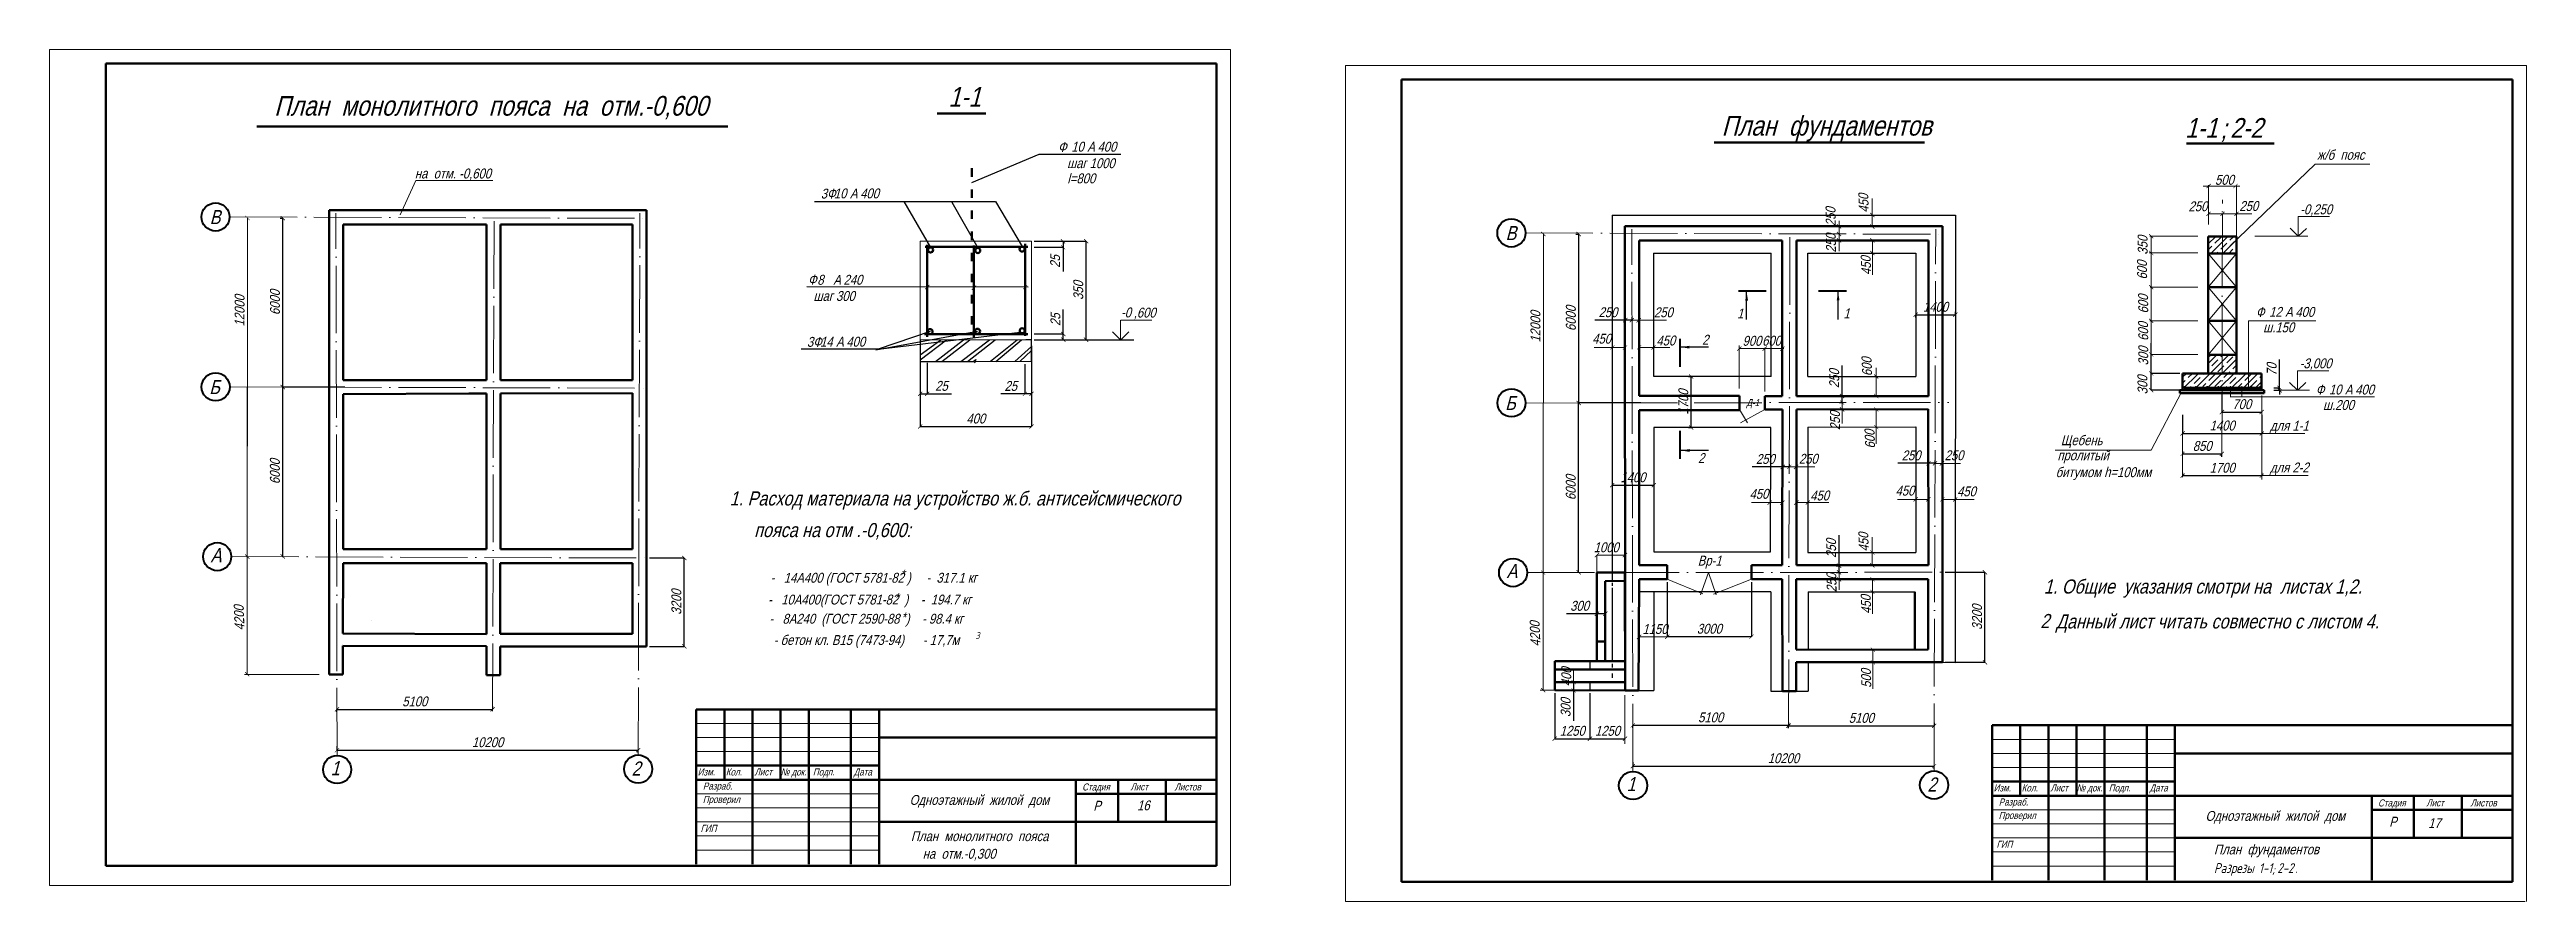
# Model space of a CAD drawing. Header units: millimetres. Extents: x -1570823 to -1042875, y 1331607 to 1425447.
# Drawn here: x -1277796 to -1189712, y 1331868 to 1362135 of the extents above; entities that cross this region are included whole.
import ezdxf

# ---------------------------------------------------------------- set-up
doc = ezdxf.new("R2010")
doc.units = ezdxf.units.MM
doc.linetypes.add('ACAD_ISO03W100', pattern=[30, 12, -18])
doc.linetypes.add('ACAD_ISO04W100', pattern=[30, 24, -3, 0, -3])
for name, color, linetype, lineweight in [('линии', 7, 'Continuous', 25), ('оси', 170, 'ACAD_ISO04W100', 15), ('Пр', 7, 'Continuous', 60), ('проект', 7, 'Continuous', 50), ('Разм.', 7, 'Continuous', 15), ('размер', 7, 'Continuous', 15), ('стены', 7, 'Continuous', 50), ('тонкая', 7, 'Continuous', 15)]:
    doc.layers.add(name, color=color, linetype=linetype, lineweight=lineweight)
doc.layers.add('разм', color=7, linetype='Continuous')
doc.styles.get("Standard").update_dxf_attribs({"font": 'ARIALN.TTF', "oblique": 15, "height": 350})
doc.styles.add('гост', font='', dxfattribs={"oblique": 15, "height": 350})
doc.styles.get('гост').set_extended_font_data('GOST type A')
doc.dimstyles.new('100', dxfattribs={"dimtxt": 350, "dimasz": 150, "dimexe": 1.25, "dimexo": 100, "dimgap": 100, "dimtad": 1, "dimdec": 0, "dimrnd": 5, "dimtxsty": 'Standard', "dimblk": 'ARCHTICK', "dimcen": 250, "dimaunit": 1, "dimadec": 1, "dimazin": 0, "dimtfac": 1, "dimtdec": 0, "dimtmove": 0, "dimatfit": 3, "dimldrblk": 'NONE', "dimfxl": 1, "dimarcsym": 0})

msp = doc.modelspace()

# ---------------------------------------------------------------- texts
at = {"oblique": 15}
for s, p in [('Изм.', (-1254745.5, 1336342.8)), ('Изм.', (-1254745.5, 1336342.8)), ('Кол.', (-1253745.5, 1336342.8)), ('Кол.', (-1253745.5, 1336342.8)), ('Лист', (-1252724.1, 1336342.8)), ('Лист', (-1252724.1, 1336342.8)), ('№ док.', (-1251795.8, 1336342.8)), ('№ док.', (-1251795.8, 1336342.8)), ('Подп.', (-1250649.9, 1336342.8)), ('Подп.', (-1250649.9, 1336342.8)), ('Дата', (-1249196.4, 1336342.8)), ('Дата', (-1249196.4, 1336342.8)), ('Разраб.', (-1254560.7, 1335842.8)), ('Разраб.', (-1254560.7, 1335842.8)), ('Стадия', (-1241072.3, 1335809.6)), ('Стадия', (-1241072.3, 1335809.6)), ('Лист', (-1239355.2, 1335814.4)), ('Лист', (-1239355.2, 1335814.4)), ('Листов', (-1237786.9, 1335809.6)), ('Листов', (-1237786.9, 1335809.6)), ('Изм.', (-1208661.4, 1335775.5)), ('Изм.', (-1208661.4, 1335775.5)), ('Разраб.', (-1208476.5, 1335275.5)), ('Разраб.', (-1208476.5, 1335275.5)), ('Кол.', (-1207661.4, 1335775.5)), ('Кол.', (-1207661.4, 1335775.5)), ('Лист', (-1206640, 1335775.5)), ('Лист', (-1206640, 1335775.5)), ('№ док.', (-1205711.7, 1335775.5)), ('№ док.', (-1205711.7, 1335775.5)), ('Подп.', (-1204565.8, 1335775.5)), ('Подп.', (-1204565.8, 1335775.5)), ('Дата', (-1203112.2, 1335775.5)), ('Дата', (-1203112.2, 1335775.5)), ('Стадия', (-1194988.2, 1335242.3)), ('Стадия', (-1194988.2, 1335242.3)), ('Лист', (-1193271.1, 1335247.1)), ('Лист', (-1193271.1, 1335247.1)), ('Листов', (-1191702.8, 1335242.3)), ('Листов', (-1191702.8, 1335242.3))]:
    msp.add_text(s, height=250, dxfattribs=at).set_placement(p)
at = {"lineweight": 70, "oblique": 15}
for p in [(-1254565.1, 1335366.1), (-1254565.1, 1335366.1), (-1208481, 1334798.9), (-1208481, 1334798.9)]:
    msp.add_text('Проверил', height=250, dxfattribs=at).set_placement(p)
at = {"layer": 'линии', "insert": (-1206985.5, 1342066.1), "char_height": 500, "width": 17796.464, "attachment_point": 1}
msp.add_mtext('\\pi350;{\\fArial|b0|i0|c204|p32; }Данный лист читать совместно с листом 4.', dxfattribs=at)
at = {"layer": 'Пр', "lineweight": 15, "oblique": 15}
for s, p in [('В', (-1272100.3, 1355932.5)), ('В', (-1272100.3, 1355932.5)), ('В', (-1226016.1, 1355365.2)), ('В', (-1226016.1, 1355365.2)), ('Б', (-1272116.7, 1349894.5)), ('Б', (-1272116.7, 1349894.5)), ('Б', (-1226032.6, 1349327.2)), ('Б', (-1226032.6, 1349327.2)), ('А', (-1272066.7, 1343921.5)), ('А', (-1272066.7, 1343921.5)), ('А', (-1225982.6, 1343354.2)), ('А', (-1225982.6, 1343354.2)), ('1', (-1267796.9, 1336352.5)), ('1', (-1267796.9, 1336352.5)), ('2', (-1257097.1, 1336338.9)), ('2', (-1257097.1, 1336338.9)), ('1', (-1221712.8, 1335785.3)), ('1', (-1221712.8, 1335785.3)), ('2', (-1211013, 1335771.6)), ('2', (-1211013, 1335771.6))]:
    msp.add_text(s, height=500, dxfattribs=at).set_placement(p)
at = {"layer": 'проект', "ltscale": 25, "oblique": 15}
for s, height, p in [('План  монолитного  пояса  на  отм.-0,600', 700, (-1269804.3, 1359787.5)), ('План  фундаментов ', 700, (-1218331.9, 1359078.5)), ('План  монолитного  пояса ', 350, (-1247165.6, 1334009.7)), (' на  отм.-0,300', 350, (-1246856.9, 1333384.9)), ('План  фундаментов ', 350, (-1200825, 1333538.7))]:
    msp.add_text(s, height=height, dxfattribs=at).set_placement(p)
at = {"layer": 'проект', "lineweight": 5, "ltscale": 50, "oblique": 15}
for s, p in [('ж/б  пояс', (-1197160.8, 1358218.6)), ('ш.150', (-1199075.3, 1352090)), ('ш.200', (-1196947.3, 1349331.4)), ('*', (-1247549, 1343307.8)), ('*', (-1247760.7, 1342477)), ('*', (-1247508.5, 1341786.1))]:
    msp.add_text(s, height=350, dxfattribs=at).set_placement(p)
at = {"layer": 'проект', "ltscale": 50, "oblique": 15}
for s, p in [('на  отм. -0,600', (-1264804.8, 1357556.8)), ('-0', (-1239691.7, 1352619.3)), (',600', (-1239239.2, 1352614.9))]:
    msp.add_text(s, height=350, dxfattribs=at).set_placement(p)
at = {"layer": 'проект', "lineweight": 5, "ltscale": 25, "oblique": 15}
for s, height, p in [('Д-1', 250, (-1217448.5, 1349465)), ('пролитый', 350, (-1206390.9, 1347542)), ('Щебень', 350, (-1206271.3, 1348076.7)), ('битумом h=100мм', 350, (-1206453.8, 1346944.5)), ('2', 500, (-1206998, 1341579.8)), ('16', 350, (-1239120, 1335105)), ('17', 350, (-1193207.8, 1334475.3))]:
    msp.add_text(s, height=height, dxfattribs=at).set_placement(p)
at = {"layer": 'проект', "lineweight": 5, "ltscale": 50, "oblique": 15}
msp.add_text('400', height=350, rotation=90, dxfattribs=at).set_placement((-1223683.4, 1339512.7))
at = {"layer": 'проект', "lineweight": 5, "ltscale": 25, "char_height": 350, "attachment_point": 5, "rotation": 89.956163}
for insert in [(-1271036.2, 1352854.1), (-1271036.2, 1352854.1), (-1224952.1, 1352286.9), (-1224952.1, 1352286.9)]:
    msp.add_mtext('12000', dxfattribs=dict(at, insert=insert))
at = {"layer": 'разм', "ltscale": 25, "oblique": 15}
for s, height, p in [('1-1', 700, (-1245829.4, 1360107.4)), ('Ф', 350, (-1241927.7, 1358502.5)), ('шаг 1000', 350, (-1241609.6, 1357922.8)), ('l=800', 350, (-1241600.6, 1357383.6)), ('3Ф', 350, (-1250368.4, 1356843.6)), ('-0,250', 350, (-1197759, 1356283.2)), ('Ф', 350, (-1250820.5, 1353784.5)), ('шаг 300', 350, (-1250629.4, 1353203.2)), ('Ф', 350, (-1199330.4, 1352634.2)), ('3Ф', 350, (-1250860.7, 1351574.2)), ('-3,000', 350, (-1197777.2, 1350809.7)), ('Ф', 350, (-1197202.4, 1349875.5))]:
    msp.add_text(s, height=height, dxfattribs=at).set_placement(p)
at = {"layer": 'разм', "lineweight": 5, "ltscale": 50, "oblique": 15}
for s, height, p in [('1-1  2-2', 700, (-1201852.1, 1359001.3)), (';', 700, (-1200595, 1358977.4)), ('500', 350, (-1200786.6, 1357332.5)), ('для 1-1', 350, (-1198832, 1348594.2)), ('для 2-2', 350, (-1198832, 1347110.3))]:
    msp.add_text(s, height=height, dxfattribs=at).set_placement(p)
for s, rotation, p in [('350', 90.630337, (-1203182.5, 1354849.9)), ('600', 90.610219, (-1203203.7, 1353965.9)), ('600', 90.610219, (-1203163.8, 1352760)), ('600', 90.610219, (-1203163.8, 1351783.4)), ('300', 90.630337, (-1203188.8, 1349887.3))]:
    msp.add_text(s, height=350, rotation=rotation, dxfattribs=at).set_placement(p)
at = {"layer": 'разм', "lineweight": 5, "ltscale": 25, "oblique": 15}
for s, p in [('600', (-1216893.4, 1351616.5)), ('Вр-1', (-1219182.3, 1343800.4))]:
    msp.add_text(s, height=350, dxfattribs=at).set_placement(p)
at = {"layer": 'разм', "lineweight": 5, "ltscale": 50, "char_height": 350, "attachment_point": 5}
for insert in [(-1201394.6, 1356563.7), (-1199587.6, 1356573.4)]:
    msp.add_mtext('250', dxfattribs=dict(at, insert=insert))
at = {"layer": 'разм', "lineweight": 5, "ltscale": 25, "char_height": 350, "attachment_point": 5}
for s, insert in [('900', (-1217254.4, 1351784)), ('1000', (-1222435.9, 1344448.3)), ('1150', (-1220703.7, 1341542.5))]:
    msp.add_mtext(s, dxfattribs=dict(at, insert=insert))
at = {"layer": 'Разм.', "lineweight": 5, "ltscale": 25, "oblique": 15}
for s, rotation, p in [('250', 90.869496, (-1214276.5, 1355863)), ('450', 92.291767, (-1213096.7, 1356347.7)), ('250', 90.869496, (-1214267.9, 1354925.4)), ('450', 92.291767, (-1213010.9, 1354130.3)), ('600', 92.291767, (-1212981, 1350536.6)), ('250', 90.869496, (-1214119.4, 1348616.8)), ('600', 92.291767, (-1212874.9, 1347965.7)), ('450', 92.291767, (-1213096.8, 1344307.2)), ('250', 90.869496, (-1214245.9, 1342859)), ('4200', 92.310166, (-1270859.3, 1341502.7)), ('450', 92.291767, (-1213011, 1342089.7)), ('4200', 92.310166, (-1224775.2, 1340935.5)), ('500', 91.432942, (-1213011.8, 1339458.8))]:
    msp.add_text(s, height=350, rotation=rotation, dxfattribs=at).set_placement(p)
for s, p in [('250', (-1220738.4, 1352624.1)), ('1', (-1217784.6, 1352583.5)), ('1', (-1217784.6, 1352583.5)), ('1', (-1214000.9, 1352587.2)), ('1', (-1214000.9, 1352587.2)), ('2', (-1219023.4, 1351653.1)), ('2', (-1219170.3, 1347445.4)), ('250', (-1215586.1, 1347420.2)), ('250', (-1210402.3, 1347546))]:
    msp.add_text(s, height=350, dxfattribs=at).set_placement(p)
at = {"layer": 'Разм.', "lineweight": 5, "ltscale": 25, "char_height": 350, "attachment_point": 5}
for insert in [(-1222601.5, 1351859.6), (-1220318.5, 1351795.2), (-1217006.4, 1346347.5), (-1214847.6, 1346288.7), (-1211814.3, 1346461.8), (-1209626.5, 1346433.2)]:
    msp.add_mtext('450', dxfattribs=dict(at, insert=insert))
at = {"layer": 'размер', "oblique": 15}
for s, height, p in [(' 10', 350, (-1241573, 1358507.8)), ('А', 350, (-1240890.8, 1358507.8)), ('400', 350, (-1240528.2, 1358507.8)), (' 10', 350, (-1250013.8, 1356848.9)), ('А', 350, (-1249331.5, 1356848.9)), ('400', 350, (-1248968.9, 1356848.9)), (' 8', 350, (-1250605.1, 1353780.1)), ('А', 350, (-1249922.9, 1353780.1)), ('240', 350, (-1249560.3, 1353780.1)), (' 12', 350, (-1198975.7, 1352639.5)), ('А', 350, (-1198293.5, 1352639.5)), ('400', 350, (-1197930.9, 1352639.5)), (' 14', 350, (-1250506.1, 1351579.5)), ('А', 350, (-1249823.8, 1351579.5)), ('400', 350, (-1249461.2, 1351579.5)), (' 10', 350, (-1196847.7, 1349880.8)), ('А', 350, (-1196165.5, 1349880.8)), ('400', 350, (-1195802.9, 1349880.8)), ('1. Расход материала на устройство ж.б. антисейсмического', 500, (-1253612.1, 1345935.9)), ('пояса на отм .-0,600:', 500, (-1252739.5, 1344812.3)), ('-   14А400 (ГОСТ 5781-82 )     -  317.1 кг', 350, (-1252154, 1343192.4)), ('1. Общие  указания смотри на  листах 1,2.', 500, (-1206873.4, 1342806.9)), ('-   10А400(ГОСТ 5781-82  )    -  194.7 кг', 350, (-1252244, 1342418.4)), ('-   8А240  (ГОСТ 2590-88  )    - 98.4 кг', 350, (-1252198.2, 1341736.1)), ('- бетон кл. В15 (7473-94)      - 17,7м', 350, (-1252043.2, 1340980.4)), ('Одноэтажный  жилой  дом', 350, (-1247210.5, 1335298.4)), ('Одноэтажный  жилой  дом', 350, (-1247210.5, 1335298.4)), ('Р', 350, (-1240675.9, 1335092.4)), ('Р', 350, (-1240675.9, 1335092.4)), ('ГИП', 250, (-1254641.1, 1334339.9)), ('ГИП', 250, (-1254641.1, 1334339.9)), ('.', 350, (-1242513.6, 1335292)), ('.', 350, (-1242513.6, 1335292)), ('Одноэтажный  жилой  дом', 350, (-1201126.4, 1334731.2)), ('Одноэтажный  жилой  дом', 350, (-1201126.4, 1334731.2)), ('.', 350, (-1196429.5, 1334724.8)), ('.', 350, (-1196429.5, 1334724.8)), ('Р', 350, (-1194591.8, 1334525.1)), ('Р', 350, (-1194591.8, 1334525.1)), ('ГИП', 250, (-1208557, 1333772.6)), ('ГИП', 250, (-1208557, 1333772.6)), ('.', 350, (-1197207, 1333546.8))]:
    msp.add_text(s, height=height, dxfattribs=at).set_placement(p)
at = {"layer": 'размер', "color": 1, "oblique": 15}
msp.add_text('1. Общие  указания смотри на  листах 1,2.', height=500, dxfattribs=at).set_placement((-1206873.4, 1342806.9))
at = {"layer": 'стены', "style": 'гост', "oblique": 15}
for s, p in [('Разрезы 1-1 2-2', (-1200824.1, 1332877.4)), (';', (-1198763.3, 1332837.1)), ('.', (-1197932.2, 1332877))]:
    msp.add_text(s, height=350, dxfattribs=at).set_placement(p)
at = {"layer": 'тонкая', "style": 'гост', "oblique": 15}
msp.add_text('3', height=250, dxfattribs=at).set_placement((-1244868.8, 1341188.6))

# ---------------------------------------------------------------- blocks, each defined once
blk = doc.blocks.new('_ArchTick')
at = {"color": 0, "linetype": 'ByBlock', "lineweight": 0, "const_width": 0.15}
blk.add_lwpolyline([(-0.5, -0.5), (0.5, 0.5)], dxfattribs=at)
blk = doc.blocks.new('*D24')
at = {"layer": 'проект', "color": 0, "lineweight": -2, "ltscale": 25, "transparency": 16777216}
for p, q in [((-1223424, 1349579), (-1223417, 1349579)), ((-1223418, 1343562), (-1223418, 1349579)), ((-1223424, 1343562), (-1223417, 1343562))]:
    blk.add_line(p, q, dxfattribs=at)
at = {"layer": 'проект', "color": 0, "lineweight": -2, "ltscale": 25, "transparency": 16777216, "xscale": 150, "yscale": 150, "zscale": 150}
for p, rotation in [((-1223418, 1349579), 90), ((-1223418, 1343562), 270)]:
    blk.add_blockref('_ArchTick', p, dxfattribs=dict(at, rotation=rotation))
at = {"layer": 'проект', "color": 0, "lineweight": 5, "ltscale": 25, "transparency": 16777216, "insert": (-1223697, 1346570), "char_height": 350, "attachment_point": 5, "rotation": 90}
blk.add_mtext('6000', dxfattribs=at)
blk = doc.blocks.new('_None')
blk = doc.blocks.new('*D25')
at = {"layer": 'проект', "color": 0, "lineweight": -2, "ltscale": 25, "transparency": 16777216}
for p, q in [((-1223516, 1355579), (-1223417, 1355579)), ((-1223416, 1349579), (-1223416, 1355579)), ((-1221207, 1349579), (-1223417, 1349579))]:
    blk.add_line(p, q, dxfattribs=at)
at = {"layer": 'проект', "color": 0, "lineweight": -2, "ltscale": 25, "transparency": 16777216, "xscale": 150, "yscale": 150, "zscale": 150}
for p, rotation in [((-1223416, 1355579), 90), ((-1223416, 1349579), 270)]:
    blk.add_blockref('_ArchTick', p, dxfattribs=dict(at, rotation=rotation))
at = {"layer": 'проект', "color": 0, "lineweight": 5, "ltscale": 25, "transparency": 16777216, "insert": (-1223694, 1352579), "char_height": 350, "attachment_point": 5, "rotation": 90}
blk.add_mtext('6000', dxfattribs=at)
blk = doc.blocks.new('*D26')
at = {"layer": 'проект', "color": 0, "lineweight": -2, "ltscale": 25, "transparency": 16777216}
for p, q in [((-1223424, 1349579), (-1223417, 1349579)), ((-1223418, 1343562), (-1223418, 1349579)), ((-1223424, 1343562), (-1223417, 1343562))]:
    blk.add_line(p, q, dxfattribs=at)
at = {"layer": 'проект', "color": 0, "lineweight": -2, "ltscale": 25, "transparency": 16777216, "xscale": 150, "yscale": 150, "zscale": 150}
for p, rotation in [((-1223418, 1349579), 90), ((-1223418, 1343562), 270)]:
    blk.add_blockref('_ArchTick', p, dxfattribs=dict(at, rotation=rotation))
at = {"layer": 'проект', "color": 0, "lineweight": 5, "ltscale": 25, "transparency": 16777216, "insert": (-1223697, 1346570), "char_height": 350, "attachment_point": 5, "rotation": 90}
blk.add_mtext('6000', dxfattribs=at)
blk = doc.blocks.new('*D27')
at = {"layer": 'проект', "color": 0, "lineweight": -2, "ltscale": 25, "transparency": 16777216}
for p, q in [((-1223516, 1355579), (-1223417, 1355579)), ((-1223416, 1349579), (-1223416, 1355579)), ((-1221207, 1349579), (-1223417, 1349579))]:
    blk.add_line(p, q, dxfattribs=at)
at = {"layer": 'проект', "color": 0, "lineweight": -2, "ltscale": 25, "transparency": 16777216, "xscale": 150, "yscale": 150, "zscale": 150}
for p, rotation in [((-1223416, 1355579), 90), ((-1223416, 1349579), 270)]:
    blk.add_blockref('_ArchTick', p, dxfattribs=dict(at, rotation=rotation))
at = {"layer": 'проект', "color": 0, "lineweight": 5, "ltscale": 25, "transparency": 16777216, "insert": (-1223694, 1352579), "char_height": 350, "attachment_point": 5, "rotation": 90}
blk.add_mtext('6000', dxfattribs=at)
blk = doc.blocks.new('*D44')
at = {"layer": 'разм', "color": 0, "lineweight": -2, "ltscale": 25, "transparency": 16777216}
for p, q in [((-1220271, 1343216), (-1220271, 1341273)), ((-1217271, 1343216), (-1217271, 1341273)), ((-1220271, 1341275), (-1217271, 1341275))]:
    blk.add_line(p, q, dxfattribs=at)
at = {"layer": 'разм', "color": 0, "lineweight": -2, "ltscale": 25, "transparency": 16777216, "xscale": 150, "yscale": 150, "zscale": 150, "rotation": 180}
blk.add_blockref('_ArchTick', (-1220271, 1341275), dxfattribs=at)
at = {"layer": 'разм', "color": 0, "lineweight": -2, "ltscale": 25, "transparency": 16777216, "xscale": 150, "yscale": 150, "zscale": 150}
blk.add_blockref('_ArchTick', (-1217271, 1341275), dxfattribs=at)
at = {"layer": 'разм', "color": 0, "lineweight": 5, "ltscale": 25, "transparency": 16777216, "insert": (-1218771, 1341553), "char_height": 350, "attachment_point": 5}
blk.add_mtext('3000', dxfattribs=at)
blk = doc.blocks.new('*D45')
at = {"layer": 'размер', "color": 0, "lineweight": -2, "ltscale": 25, "transparency": 16777216}
for p, q in [((-1214050, 1349826), (-1214050, 1350910)), ((-1214150, 1349826), (-1214052, 1349826)), ((-1214150, 1349594), (-1214052, 1349594)), ((-1214050, 1349594), (-1214050, 1349826))]:
    blk.add_line(p, q, dxfattribs=at)
at = {"layer": 'размер', "color": 0, "lineweight": -2, "ltscale": 25, "transparency": 16777216, "xscale": 150, "yscale": 150, "zscale": 150}
for p, rotation in [((-1214050, 1349826), 89.99962704946932), ((-1214050, 1349594), 269.9996270494694)]:
    blk.add_blockref('_ArchTick', p, dxfattribs=dict(at, rotation=rotation))
at = {"layer": 'размер', "color": 0, "lineweight": 5, "ltscale": 25, "transparency": 16777216, "insert": (-1214329, 1350443), "char_height": 350, "attachment_point": 5, "rotation": 89.99963}
blk.add_mtext('250', dxfattribs=at)
blk = doc.blocks.new('*D46')
at = {"layer": 'размер', "color": 0, "lineweight": -2, "ltscale": 25, "transparency": 16777216}
for p, q in [((-1214158, 1343793), (-1214158, 1344876)), ((-1214258, 1343793), (-1214159, 1343793)), ((-1214258, 1343560), (-1214159, 1343560)), ((-1214158, 1343560), (-1214158, 1343793))]:
    blk.add_line(p, q, dxfattribs=at)
at = {"layer": 'размер', "color": 0, "lineweight": -2, "ltscale": 25, "transparency": 16777216, "xscale": 150, "yscale": 150, "zscale": 150}
for p, rotation in [((-1214158, 1343793), 89.99962704946932), ((-1214158, 1343560), 269.9996270494694)]:
    blk.add_blockref('_ArchTick', p, dxfattribs=dict(at, rotation=rotation))
at = {"layer": 'размер', "color": 0, "lineweight": 5, "ltscale": 25, "transparency": 16777216, "insert": (-1214437, 1344409), "char_height": 350, "attachment_point": 5, "rotation": 89.99963}
blk.add_mtext('250', dxfattribs=at)
blk = doc.blocks.new('*D47')
at = {"layer": 'размер', "color": 0, "lineweight": -2, "ltscale": 25, "transparency": 16777216}
for p, q in [((-1210978, 1347434), (-1212062, 1347434)), ((-1210978, 1347534), (-1210978, 1347435)), ((-1210746, 1347434), (-1210978, 1347434)), ((-1210746, 1347534), (-1210746, 1347435))]:
    blk.add_line(p, q, dxfattribs=at)
at = {"layer": 'размер', "color": 0, "lineweight": -2, "ltscale": 25, "transparency": 16777216, "xscale": 150, "yscale": 150, "zscale": 150}
for p, rotation in [((-1210978, 1347434), 179.9996270494694), ((-1210746, 1347434), 359.9996270494693)]:
    blk.add_blockref('_ArchTick', p, dxfattribs=dict(at, rotation=rotation))
at = {"layer": 'размер', "color": 0, "lineweight": 5, "ltscale": 25, "transparency": 16777216, "insert": (-1211595, 1347713), "char_height": 350, "attachment_point": 5, "rotation": 359.99963}
blk.add_mtext('250', dxfattribs=at)
blk = doc.blocks.new('*D48')
at = {"layer": 'размер', "color": 0, "lineweight": -2, "ltscale": 25, "transparency": 16777216}
for p, q in [((-1216162, 1347308), (-1217246, 1347308)), ((-1216162, 1347408), (-1216162, 1347310)), ((-1215929, 1347308), (-1216162, 1347308)), ((-1215929, 1347408), (-1215929, 1347310))]:
    blk.add_line(p, q, dxfattribs=at)
at = {"layer": 'размер', "color": 0, "lineweight": -2, "ltscale": 25, "transparency": 16777216, "xscale": 150, "yscale": 150, "zscale": 150}
for p, rotation in [((-1216162, 1347308), 179.9996270494694), ((-1215929, 1347308), 359.9996270494693)]:
    blk.add_blockref('_ArchTick', p, dxfattribs=dict(at, rotation=rotation))
at = {"layer": 'размер', "color": 0, "lineweight": 5, "ltscale": 25, "transparency": 16777216, "insert": (-1216779, 1347587), "char_height": 350, "attachment_point": 5, "rotation": 359.99963}
blk.add_mtext('250', dxfattribs=at)
blk = doc.blocks.new('*D49')
at = {"layer": 'размер', "color": 0, "lineweight": -2, "ltscale": 25, "transparency": 16777216}
for p, q in [((-1221759, 1352522), (-1222843, 1352522)), ((-1221759, 1352622), (-1221759, 1352523)), ((-1221527, 1352522), (-1221759, 1352522)), ((-1221527, 1352622), (-1221527, 1352523))]:
    blk.add_line(p, q, dxfattribs=at)
at = {"layer": 'размер', "color": 0, "lineweight": -2, "ltscale": 25, "transparency": 16777216, "xscale": 150, "yscale": 150, "zscale": 150}
for p, rotation in [((-1221759, 1352522), 179.9996270494694), ((-1221527, 1352522), 359.9996270494693)]:
    blk.add_blockref('_ArchTick', p, dxfattribs=dict(at, rotation=rotation))
at = {"layer": 'размер', "color": 0, "lineweight": 5, "ltscale": 25, "transparency": 16777216, "insert": (-1222376, 1352800), "char_height": 350, "attachment_point": 5, "rotation": 359.99963}
blk.add_mtext('250', dxfattribs=at)
blk = doc.blocks.new('*D50')
at = {"layer": 'Разм.', "color": 0, "lineweight": -2, "ltscale": 25, "transparency": 16777216}
for p, q in [((-1210382, 1343563), (-1208968, 1343563)), ((-1208970, 1340363), (-1208970, 1343563)), ((-1210382, 1340363), (-1208968, 1340363))]:
    blk.add_line(p, q, dxfattribs=at)
at = {"layer": 'Разм.', "color": 0, "lineweight": -2, "ltscale": 25, "transparency": 16777216, "xscale": 150, "yscale": 150, "zscale": 150}
for p, rotation in [((-1208970, 1343563), 90), ((-1208970, 1340363), 270)]:
    blk.add_blockref('_ArchTick', p, dxfattribs=dict(at, rotation=rotation))
at = {"layer": 'Разм.', "color": 0, "lineweight": 5, "ltscale": 25, "transparency": 16777216, "insert": (-1209248, 1341963), "char_height": 350, "attachment_point": 5, "rotation": 90}
blk.add_mtext('3200', dxfattribs=at)
blk = doc.blocks.new('*D51')
at = {"layer": 'Разм.', "color": 0, "lineweight": -2, "ltscale": 25, "transparency": 16777216}
for p, q in [((-1221492, 1338125), (-1215956, 1338125)), ((-1221492, 1338041), (-1221492, 1338124)), ((-1215956, 1338225), (-1215956, 1338126))]:
    blk.add_line(p, q, dxfattribs=at)
at = {"layer": 'Разм.', "color": 0, "lineweight": -2, "ltscale": 25, "transparency": 16777216, "xscale": 150, "yscale": 150, "zscale": 150, "rotation": 180}
blk.add_blockref('_ArchTick', (-1221492, 1338125), dxfattribs=at)
at = {"layer": 'Разм.', "color": 0, "lineweight": -2, "ltscale": 25, "transparency": 16777216, "xscale": 150, "yscale": 150, "zscale": 150}
blk.add_blockref('_ArchTick', (-1215956, 1338125), dxfattribs=at)
at = {"layer": 'Разм.', "color": 0, "lineweight": 5, "ltscale": 25, "transparency": 16777216, "insert": (-1218724, 1338404), "char_height": 350, "attachment_point": 5}
blk.add_mtext('5100', dxfattribs=at)
blk = doc.blocks.new('*D52')
at = {"layer": 'Разм.', "color": 0, "lineweight": -2, "ltscale": 25, "transparency": 16777216}
for p, q in [((-1221490, 1336818), (-1221490, 1336674)), ((-1221490, 1336676), (-1210779, 1336676)), ((-1210779, 1336576), (-1210779, 1336674))]:
    blk.add_line(p, q, dxfattribs=at)
at = {"layer": 'Разм.', "color": 0, "lineweight": -2, "ltscale": 25, "transparency": 16777216, "xscale": 150, "yscale": 150, "zscale": 150, "rotation": 180}
blk.add_blockref('_ArchTick', (-1221490, 1336676), dxfattribs=at)
at = {"layer": 'Разм.', "color": 0, "lineweight": -2, "ltscale": 25, "transparency": 16777216, "xscale": 150, "yscale": 150, "zscale": 150}
blk.add_blockref('_ArchTick', (-1210779, 1336676), dxfattribs=at)
at = {"layer": 'Разм.', "color": 0, "lineweight": 5, "ltscale": 25, "transparency": 16777216, "insert": (-1216134, 1336954), "char_height": 350, "attachment_point": 5}
blk.add_mtext('10200', dxfattribs=at)
blk = doc.blocks.new('*D53')
at = {"layer": 'Разм.', "color": 0, "lineweight": -2, "ltscale": 25, "transparency": 16777216}
for p, q in [((-1219517, 1350520), (-1219418, 1350520)), ((-1219417, 1348704), (-1219417, 1350520)), ((-1219517, 1348704), (-1219418, 1348704))]:
    blk.add_line(p, q, dxfattribs=at)
at = {"layer": 'Разм.', "color": 0, "lineweight": -2, "ltscale": 25, "transparency": 16777216, "xscale": 150, "yscale": 150, "zscale": 150}
for p, rotation in [((-1219417, 1350520), 89.99272609464327), ((-1219417, 1348704), 269.9927260946433)]:
    blk.add_blockref('_ArchTick', p, dxfattribs=dict(at, rotation=rotation))
at = {"layer": 'Разм.', "color": 0, "lineweight": 5, "ltscale": 25, "transparency": 16777216, "insert": (-1219695, 1349612), "char_height": 350, "attachment_point": 5, "rotation": 89.99273}
blk.add_mtext('1700', dxfattribs=at)
blk = doc.blocks.new('*D54')
at = {"layer": 'Разм.', "color": 0, "lineweight": -2, "ltscale": 25, "transparency": 16777216}
for p, q in [((-1211432, 1352714), (-1210024, 1352714)), ((-1211432, 1352614), (-1211432, 1352713)), ((-1210024, 1352814), (-1210024, 1352715))]:
    blk.add_line(p, q, dxfattribs=at)
at = {"layer": 'Разм.', "color": 0, "lineweight": -2, "ltscale": 25, "transparency": 16777216, "xscale": 150, "yscale": 150, "zscale": 150, "rotation": 180}
blk.add_blockref('_ArchTick', (-1211432, 1352714), dxfattribs=at)
at = {"layer": 'Разм.', "color": 0, "lineweight": -2, "ltscale": 25, "transparency": 16777216, "xscale": 150, "yscale": 150, "zscale": 150}
blk.add_blockref('_ArchTick', (-1210024, 1352714), dxfattribs=at)
at = {"layer": 'Разм.', "color": 0, "lineweight": 5, "ltscale": 25, "transparency": 16777216, "insert": (-1210728, 1352993), "char_height": 350, "attachment_point": 5}
blk.add_mtext('1400', dxfattribs=at)
blk = doc.blocks.new('*D55')
at = {"layer": 'Разм.', "color": 0, "lineweight": -2, "ltscale": 25, "transparency": 16777216}
for p, q in [((-1222228, 1346757), (-1222228, 1346658)), ((-1222228, 1346657), (-1220742, 1346657)), ((-1220742, 1346757), (-1220742, 1346658))]:
    blk.add_line(p, q, dxfattribs=at)
at = {"layer": 'Разм.', "color": 0, "lineweight": -2, "ltscale": 25, "transparency": 16777216, "xscale": 150, "yscale": 150, "zscale": 150, "rotation": 180}
blk.add_blockref('_ArchTick', (-1222228, 1346657), dxfattribs=at)
at = {"layer": 'Разм.', "color": 0, "lineweight": -2, "ltscale": 25, "transparency": 16777216, "xscale": 150, "yscale": 150, "zscale": 150}
blk.add_blockref('_ArchTick', (-1220742, 1346657), dxfattribs=at)
at = {"layer": 'Разм.', "color": 0, "lineweight": 5, "ltscale": 25, "transparency": 16777216, "insert": (-1221485, 1346935), "char_height": 350, "attachment_point": 5}
blk.add_mtext('1400', dxfattribs=at)
blk = doc.blocks.new('*D71')
at = {"layer": 'проект', "color": 0, "lineweight": -2, "ltscale": 25, "transparency": 16777216}
for p, q in [((-1269508, 1350146), (-1269501, 1350146)), ((-1269502, 1344129), (-1269502, 1350146)), ((-1269508, 1344129), (-1269501, 1344129))]:
    blk.add_line(p, q, dxfattribs=at)
at = {"layer": 'проект', "color": 0, "lineweight": -2, "ltscale": 25, "transparency": 16777216, "xscale": 150, "yscale": 150, "zscale": 150}
for p, rotation in [((-1269502, 1350146), 90), ((-1269502, 1344129), 270)]:
    blk.add_blockref('_ArchTick', p, dxfattribs=dict(at, rotation=rotation))
at = {"layer": 'проект', "color": 0, "lineweight": 5, "ltscale": 25, "transparency": 16777216, "insert": (-1269781, 1347138), "char_height": 350, "attachment_point": 5, "rotation": 90}
blk.add_mtext('6000', dxfattribs=at)
blk = doc.blocks.new('*D72')
at = {"layer": 'проект', "color": 0, "lineweight": -2, "ltscale": 25, "transparency": 16777216}
for p, q in [((-1269600, 1356146), (-1269501, 1356146)), ((-1269500, 1350146), (-1269500, 1356146)), ((-1267292, 1350146), (-1269501, 1350146))]:
    blk.add_line(p, q, dxfattribs=at)
at = {"layer": 'проект', "color": 0, "lineweight": -2, "ltscale": 25, "transparency": 16777216, "xscale": 150, "yscale": 150, "zscale": 150}
for p, rotation in [((-1269500, 1356146), 90), ((-1269500, 1350146), 270)]:
    blk.add_blockref('_ArchTick', p, dxfattribs=dict(at, rotation=rotation))
at = {"layer": 'проект', "color": 0, "lineweight": 5, "ltscale": 25, "transparency": 16777216, "insert": (-1269779, 1353146), "char_height": 350, "attachment_point": 5, "rotation": 90}
blk.add_mtext('6000', dxfattribs=at)
blk = doc.blocks.new('*D73')
at = {"layer": 'проект', "color": 0, "lineweight": -2, "ltscale": 25, "transparency": 16777216}
for p, q in [((-1269508, 1350146), (-1269501, 1350146)), ((-1269502, 1344129), (-1269502, 1350146)), ((-1269508, 1344129), (-1269501, 1344129))]:
    blk.add_line(p, q, dxfattribs=at)
at = {"layer": 'проект', "color": 0, "lineweight": -2, "ltscale": 25, "transparency": 16777216, "xscale": 150, "yscale": 150, "zscale": 150}
for p, rotation in [((-1269502, 1350146), 90), ((-1269502, 1344129), 270)]:
    blk.add_blockref('_ArchTick', p, dxfattribs=dict(at, rotation=rotation))
at = {"layer": 'проект', "color": 0, "lineweight": 5, "ltscale": 25, "transparency": 16777216, "insert": (-1269781, 1347138), "char_height": 350, "attachment_point": 5, "rotation": 90}
blk.add_mtext('6000', dxfattribs=at)
blk = doc.blocks.new('*D74')
at = {"layer": 'проект', "color": 0, "lineweight": -2, "ltscale": 25, "transparency": 16777216}
for p, q in [((-1269600, 1356146), (-1269501, 1356146)), ((-1269500, 1350146), (-1269500, 1356146)), ((-1267292, 1350146), (-1269501, 1350146))]:
    blk.add_line(p, q, dxfattribs=at)
at = {"layer": 'проект', "color": 0, "lineweight": -2, "ltscale": 25, "transparency": 16777216, "xscale": 150, "yscale": 150, "zscale": 150}
for p, rotation in [((-1269500, 1356146), 90), ((-1269500, 1350146), 270)]:
    blk.add_blockref('_ArchTick', p, dxfattribs=dict(at, rotation=rotation))
at = {"layer": 'проект', "color": 0, "lineweight": 5, "ltscale": 25, "transparency": 16777216, "insert": (-1269779, 1353146), "char_height": 350, "attachment_point": 5, "rotation": 90}
blk.add_mtext('6000', dxfattribs=at)
blk = doc.blocks.new('*D75')
at = {"layer": 'Разм.', "color": 0, "lineweight": -2, "ltscale": 25, "transparency": 16777216}
for p, q in [((-1267576, 1338692), (-1262040, 1338692)), ((-1267576, 1338608), (-1267576, 1338691)), ((-1262040, 1338792), (-1262040, 1338694))]:
    blk.add_line(p, q, dxfattribs=at)
at = {"layer": 'Разм.', "color": 0, "lineweight": -2, "ltscale": 25, "transparency": 16777216, "xscale": 150, "yscale": 150, "zscale": 150, "rotation": 180}
blk.add_blockref('_ArchTick', (-1267576, 1338692), dxfattribs=at)
at = {"layer": 'Разм.', "color": 0, "lineweight": -2, "ltscale": 25, "transparency": 16777216, "xscale": 150, "yscale": 150, "zscale": 150}
blk.add_blockref('_ArchTick', (-1262040, 1338692), dxfattribs=at)
at = {"layer": 'Разм.', "color": 0, "lineweight": 5, "ltscale": 25, "transparency": 16777216, "insert": (-1264808, 1338971), "char_height": 350, "attachment_point": 5}
blk.add_mtext('5100', dxfattribs=at)
blk = doc.blocks.new('*D76')
at = {"layer": 'Разм.', "color": 0, "lineweight": -2, "ltscale": 25, "transparency": 16777216}
for p, q in [((-1267574, 1337385), (-1267574, 1337242)), ((-1267574, 1337243), (-1256863, 1337243)), ((-1256863, 1337143), (-1256863, 1337242))]:
    blk.add_line(p, q, dxfattribs=at)
at = {"layer": 'Разм.', "color": 0, "lineweight": -2, "ltscale": 25, "transparency": 16777216, "xscale": 150, "yscale": 150, "zscale": 150, "rotation": 180}
blk.add_blockref('_ArchTick', (-1267574, 1337243), dxfattribs=at)
at = {"layer": 'Разм.', "color": 0, "lineweight": -2, "ltscale": 25, "transparency": 16777216, "xscale": 150, "yscale": 150, "zscale": 150}
blk.add_blockref('_ArchTick', (-1256863, 1337243), dxfattribs=at)
at = {"layer": 'Разм.', "color": 0, "lineweight": 5, "ltscale": 25, "transparency": 16777216, "insert": (-1262218, 1337522), "char_height": 350, "attachment_point": 5}
blk.add_mtext('10200', dxfattribs=at)
blk = doc.blocks.new('*D77')
at = {"layer": 'разм', "color": 0, "lineweight": -2, "ltscale": 25, "transparency": 16777216}
for p, q in [((-1256466, 1344071), (-1255223, 1344071)), ((-1255224, 1340930), (-1255224, 1344071)), ((-1256466, 1340930), (-1255223, 1340930))]:
    blk.add_line(p, q, dxfattribs=at)
at = {"layer": 'разм', "color": 0, "lineweight": -2, "ltscale": 25, "transparency": 16777216, "xscale": 150, "yscale": 150, "zscale": 150}
for p, rotation in [((-1255224, 1344071), 90), ((-1255224, 1340930), 270)]:
    blk.add_blockref('_ArchTick', p, dxfattribs=dict(at, rotation=rotation))
at = {"layer": 'разм', "color": 0, "ltscale": 25, "transparency": 16777216, "insert": (-1255503, 1342501), "char_height": 350, "attachment_point": 5, "rotation": 90}
blk.add_mtext('3200', dxfattribs=at)
blk = doc.blocks.new('*D78')
at = {"layer": 'разм', "color": 0, "lineweight": -2, "ltscale": 25, "transparency": 16777216}
for p, q in [((-1246835, 1350956), (-1246835, 1348743)), ((-1242876, 1350956), (-1242876, 1348743)), ((-1246835, 1348744), (-1242876, 1348744))]:
    blk.add_line(p, q, dxfattribs=at)
at = {"layer": 'разм', "color": 0, "lineweight": -2, "ltscale": 25, "transparency": 16777216, "xscale": 150, "yscale": 150, "zscale": 150, "rotation": 180}
blk.add_blockref('_ArchTick', (-1246835, 1348744), dxfattribs=at)
at = {"layer": 'разм', "color": 0, "lineweight": -2, "ltscale": 25, "transparency": 16777216, "xscale": 150, "yscale": 150, "zscale": 150}
blk.add_blockref('_ArchTick', (-1242876, 1348744), dxfattribs=at)
at = {"layer": 'разм', "color": 0, "ltscale": 25, "transparency": 16777216, "insert": (-1244856, 1349023), "char_height": 350, "attachment_point": 5}
blk.add_mtext('400', dxfattribs=at)
blk = doc.blocks.new('*D79')
at = {"layer": 'разм', "color": 0, "lineweight": -2, "ltscale": 25, "transparency": 16777216}
for p, q in [((-1246837, 1351595), (-1246837, 1349903)), ((-1246586, 1351002), (-1246586, 1349903)), ((-1246837, 1349904), (-1246586, 1349904)), ((-1246586, 1349904), (-1245723, 1349904))]:
    blk.add_line(p, q, dxfattribs=at)
at = {"layer": 'разм', "color": 0, "lineweight": -2, "ltscale": 25, "transparency": 16777216, "xscale": 150, "yscale": 150, "zscale": 150, "rotation": 180}
blk.add_blockref('_ArchTick', (-1246837, 1349904), dxfattribs=at)
at = {"layer": 'разм', "color": 0, "lineweight": -2, "ltscale": 25, "transparency": 16777216, "xscale": 150, "yscale": 150, "zscale": 150}
blk.add_blockref('_ArchTick', (-1246586, 1349904), dxfattribs=at)
at = {"layer": 'разм', "color": 0, "ltscale": 25, "transparency": 16777216, "insert": (-1246079, 1350183), "char_height": 350, "attachment_point": 5}
blk.add_mtext('25', dxfattribs=at)
blk = doc.blocks.new('*D80')
at = {"layer": 'разм', "color": 0, "lineweight": -2, "ltscale": 25, "transparency": 16777216}
for p, q in [((-1242878, 1351614), (-1242878, 1349901)), ((-1243108, 1350956), (-1243108, 1349901)), ((-1243108, 1349902), (-1243971, 1349902)), ((-1242878, 1349902), (-1243108, 1349902))]:
    blk.add_line(p, q, dxfattribs=at)
at = {"layer": 'разм', "color": 0, "lineweight": -2, "ltscale": 25, "transparency": 16777216, "xscale": 150, "yscale": 150, "zscale": 150, "rotation": 180}
blk.add_blockref('_ArchTick', (-1243108, 1349902), dxfattribs=at)
at = {"layer": 'разм', "color": 0, "lineweight": -2, "ltscale": 25, "transparency": 16777216, "xscale": 150, "yscale": 150, "zscale": 150}
blk.add_blockref('_ArchTick', (-1242878, 1349902), dxfattribs=at)
at = {"layer": 'разм', "color": 0, "ltscale": 25, "transparency": 16777216, "insert": (-1243614, 1350181), "char_height": 350, "attachment_point": 5}
blk.add_mtext('25', dxfattribs=at)
blk = doc.blocks.new('*D82')
at = {"layer": 'разм', "color": 0, "lineweight": -2, "ltscale": 25, "transparency": 16777216}
for p, q in [((-1242776, 1355325), (-1240932, 1355325)), ((-1240933, 1351825), (-1240933, 1355325)), ((-1242776, 1351825), (-1240932, 1351825))]:
    blk.add_line(p, q, dxfattribs=at)
at = {"layer": 'разм', "color": 0, "lineweight": -2, "ltscale": 25, "transparency": 16777216, "xscale": 150, "yscale": 150, "zscale": 150}
for p, rotation in [((-1240933, 1355325), 90), ((-1240933, 1351825), 270)]:
    blk.add_blockref('_ArchTick', p, dxfattribs=dict(at, rotation=rotation))
at = {"layer": 'разм', "color": 0, "ltscale": 25, "transparency": 16777216, "insert": (-1241211, 1353575), "char_height": 350, "attachment_point": 5, "rotation": 90}
blk.add_mtext('350', dxfattribs=at)
blk = doc.blocks.new('*D81')
at = {"layer": 'разм', "color": 0, "lineweight": -2, "ltscale": 25, "transparency": 16777216}
for p, q in [((-1241744, 1352031), (-1241744, 1352895)), ((-1242776, 1352031), (-1241742, 1352031)), ((-1242776, 1351825), (-1241742, 1351825)), ((-1241744, 1351825), (-1241744, 1352031))]:
    blk.add_line(p, q, dxfattribs=at)
at = {"layer": 'разм', "color": 0, "lineweight": -2, "ltscale": 25, "transparency": 16777216, "xscale": 150, "yscale": 150, "zscale": 150}
for p, rotation in [((-1241744, 1352031), 90), ((-1241744, 1351825), 270)]:
    blk.add_blockref('_ArchTick', p, dxfattribs=dict(at, rotation=rotation))
at = {"layer": 'разм', "color": 0, "ltscale": 25, "transparency": 16777216, "insert": (-1242022, 1352538), "char_height": 350, "attachment_point": 5, "rotation": 90}
blk.add_mtext('25', dxfattribs=at)
blk = doc.blocks.new('*D83')
at = {"layer": 'разм', "color": 0, "lineweight": -2, "ltscale": 25, "transparency": 16777216}
for p, q in [((-1242776, 1355325), (-1241754, 1355325)), ((-1242776, 1355112), (-1241754, 1355112)), ((-1241755, 1355325), (-1241755, 1355112)), ((-1241755, 1355112), (-1241755, 1354249))]:
    blk.add_line(p, q, dxfattribs=at)
at = {"layer": 'разм', "color": 0, "lineweight": -2, "ltscale": 25, "transparency": 16777216, "xscale": 150, "yscale": 150, "zscale": 150}
for p, rotation in [((-1241755, 1355325), 90), ((-1241755, 1355112), 270)]:
    blk.add_blockref('_ArchTick', p, dxfattribs=dict(at, rotation=rotation))
at = {"layer": 'разм', "color": 0, "ltscale": 25, "transparency": 16777216, "insert": (-1242034, 1354606), "char_height": 350, "attachment_point": 5, "rotation": 90}
blk.add_mtext('25', dxfattribs=at)
blk = doc.blocks.new('*D89')
at = {"layer": 'разм', "color": 0, "lineweight": -2, "ltscale": 25, "transparency": 16777216}
for p, q in [((-1222770, 1342090), (-1223849, 1342090)), ((-1222770, 1342190), (-1222770, 1342091)), ((-1222470, 1342090), (-1222770, 1342090)), ((-1222470, 1341990), (-1222470, 1342089))]:
    blk.add_line(p, q, dxfattribs=at)
at = {"layer": 'разм', "color": 0, "lineweight": -2, "ltscale": 25, "transparency": 16777216, "xscale": 150, "yscale": 150, "zscale": 150, "rotation": 180}
blk.add_blockref('_ArchTick', (-1222770, 1342090), dxfattribs=at)
at = {"layer": 'разм', "color": 0, "lineweight": -2, "ltscale": 25, "transparency": 16777216, "xscale": 150, "yscale": 150, "zscale": 150}
blk.add_blockref('_ArchTick', (-1222470, 1342090), dxfattribs=at)
at = {"layer": 'разм', "color": 0, "lineweight": 5, "ltscale": 25, "transparency": 16777216, "insert": (-1223384, 1342369), "char_height": 350, "attachment_point": 5}
blk.add_mtext('300', dxfattribs=at)
blk = doc.blocks.new('*D90')
at = {"layer": 'разм', "color": 0, "lineweight": -2, "ltscale": 25, "transparency": 16777216}
for p, q in [((-1223600, 1339367), (-1223602, 1338288)), ((-1223599, 1339663), (-1223600, 1339367)), ((-1223499, 1339663), (-1223598, 1339663)), ((-1223500, 1339367), (-1223598, 1339367))]:
    blk.add_line(p, q, dxfattribs=at)
at = {"layer": 'разм', "color": 0, "lineweight": -2, "ltscale": 25, "transparency": 16777216, "xscale": 150, "yscale": 150, "zscale": 150}
for p, rotation in [((-1223600, 1339367), 269.8597894242499), ((-1223599, 1339663), 89.85978942424984)]:
    blk.add_blockref('_ArchTick', p, dxfattribs=dict(at, rotation=rotation))
at = {"layer": 'разм', "color": 0, "lineweight": 5, "ltscale": 25, "transparency": 16777216, "insert": (-1223880, 1338754), "char_height": 350, "attachment_point": 5, "rotation": 89.85979}
blk.add_mtext('300', dxfattribs=at)
blk = doc.blocks.new('*D92')
at = {"layer": 'разм', "color": 0, "lineweight": -2, "ltscale": 25, "transparency": 16777216}
for p, q in [((-1224270, 1339269), (-1224270, 1337647)), ((-1223020, 1339266), (-1223020, 1337647)), ((-1224270, 1337649), (-1223020, 1337649))]:
    blk.add_line(p, q, dxfattribs=at)
at = {"layer": 'разм', "color": 0, "lineweight": -2, "ltscale": 25, "transparency": 16777216, "xscale": 150, "yscale": 150, "zscale": 150, "rotation": 180}
blk.add_blockref('_ArchTick', (-1224270, 1337649), dxfattribs=at)
at = {"layer": 'разм', "color": 0, "lineweight": -2, "ltscale": 25, "transparency": 16777216, "xscale": 150, "yscale": 150, "zscale": 150}
blk.add_blockref('_ArchTick', (-1223020, 1337649), dxfattribs=at)
at = {"layer": 'разм', "color": 0, "lineweight": 5, "ltscale": 25, "transparency": 16777216, "insert": (-1223645, 1337927), "char_height": 350, "attachment_point": 5}
blk.add_mtext('1250', dxfattribs=at)
blk = doc.blocks.new('*D93')
at = {"layer": 'разм', "color": 0, "lineweight": -2, "ltscale": 25, "transparency": 16777216}
for p, q in [((-1223020, 1339266), (-1223020, 1337647)), ((-1223020, 1337649), (-1221768, 1337649)), ((-1221768, 1337644), (-1221768, 1337647))]:
    blk.add_line(p, q, dxfattribs=at)
at = {"layer": 'разм', "color": 0, "lineweight": -2, "ltscale": 25, "transparency": 16777216, "xscale": 150, "yscale": 150, "zscale": 150, "rotation": 180}
blk.add_blockref('_ArchTick', (-1223020, 1337649), dxfattribs=at)
at = {"layer": 'разм', "color": 0, "lineweight": -2, "ltscale": 25, "transparency": 16777216, "xscale": 150, "yscale": 150, "zscale": 150}
blk.add_blockref('_ArchTick', (-1221768, 1337649), dxfattribs=at)
at = {"layer": 'разм', "color": 0, "lineweight": 5, "ltscale": 25, "transparency": 16777216, "insert": (-1222394, 1337927), "char_height": 350, "attachment_point": 5}
blk.add_mtext('1250', dxfattribs=at)
blk = doc.blocks.new('*D102')
at = {"layer": 'разм', "color": 0, "lineweight": -2, "ltscale": 50, "transparency": 16777216}
for p, q in [((-1203059, 1350631), (-1203059, 1351709)), ((-1202040, 1350630), (-1203060, 1350631)), ((-1203059, 1350031), (-1203059, 1350631)), ((-1202041, 1350030), (-1203060, 1350031))]:
    blk.add_line(p, q, dxfattribs=at)
at = {"layer": 'разм', "color": 0, "lineweight": -2, "ltscale": 50, "transparency": 16777216, "xscale": 150, "yscale": 150, "zscale": 150}
for p, rotation in [((-1203059, 1350631), 89.98653347919623), ((-1203059, 1350031), 269.9865334791962)]:
    blk.add_blockref('_ArchTick', p, dxfattribs=dict(at, rotation=rotation))
at = {"layer": 'разм', "color": 0, "lineweight": 5, "ltscale": 50, "transparency": 16777216, "insert": (-1203338, 1351245), "char_height": 350, "attachment_point": 5, "rotation": 89.98653}
blk.add_mtext('300', dxfattribs=at)
blk = doc.blocks.new('*D103')
at = {"layer": 'разм', "color": 0, "lineweight": -2, "ltscale": 50, "transparency": 16777216}
for p, q in [((-1200541, 1349926), (-1200541, 1349254)), ((-1200541, 1349255), (-1199130, 1349255)), ((-1199130, 1349252), (-1199130, 1349254))]:
    blk.add_line(p, q, dxfattribs=at)
at = {"layer": 'разм', "color": 0, "lineweight": -2, "ltscale": 50, "transparency": 16777216, "xscale": 150, "yscale": 150, "zscale": 150, "rotation": 180}
blk.add_blockref('_ArchTick', (-1200541, 1349255), dxfattribs=at)
at = {"layer": 'разм', "color": 0, "lineweight": -2, "ltscale": 50, "transparency": 16777216, "xscale": 150, "yscale": 150, "zscale": 150}
blk.add_blockref('_ArchTick', (-1199130, 1349255), dxfattribs=at)
at = {"layer": 'разм', "color": 0, "lineweight": 5, "ltscale": 50, "transparency": 16777216, "insert": (-1199835, 1349534), "char_height": 350, "attachment_point": 5}
blk.add_mtext('700', dxfattribs=at)
blk = doc.blocks.new('*D104')
at = {"layer": 'разм', "color": 0, "lineweight": -2, "ltscale": 50, "transparency": 16777216}
for p, q in [((-1201941, 1349155), (-1201941, 1348495)), ((-1199124, 1349161), (-1199124, 1348495)), ((-1201941, 1348496), (-1199124, 1348496))]:
    blk.add_line(p, q, dxfattribs=at)
at = {"layer": 'разм', "color": 0, "lineweight": -2, "ltscale": 50, "transparency": 16777216, "xscale": 150, "yscale": 150, "zscale": 150, "rotation": 180}
blk.add_blockref('_ArchTick', (-1201941, 1348496), dxfattribs=at)
at = {"layer": 'разм', "color": 0, "lineweight": -2, "ltscale": 50, "transparency": 16777216, "xscale": 150, "yscale": 150, "zscale": 150}
blk.add_blockref('_ArchTick', (-1199124, 1348496), dxfattribs=at)
at = {"layer": 'разм', "color": 0, "lineweight": 5, "ltscale": 50, "transparency": 16777216, "insert": (-1200532, 1348775), "char_height": 350, "attachment_point": 5}
blk.add_mtext('1400', dxfattribs=at)
blk = doc.blocks.new('*D105')
at = {"layer": 'разм', "color": 0, "lineweight": -2, "ltscale": 50, "transparency": 16777216}
for p, q in [((-1201941, 1347869), (-1201941, 1347769)), ((-1201941, 1347770), (-1200544, 1347770)), ((-1200544, 1347670), (-1200544, 1347769))]:
    blk.add_line(p, q, dxfattribs=at)
at = {"layer": 'разм', "color": 0, "lineweight": -2, "ltscale": 50, "transparency": 16777216, "xscale": 150, "yscale": 150, "zscale": 150, "rotation": 180}
blk.add_blockref('_ArchTick', (-1201941, 1347770), dxfattribs=at)
at = {"layer": 'разм', "color": 0, "lineweight": -2, "ltscale": 50, "transparency": 16777216, "xscale": 150, "yscale": 150, "zscale": 150}
blk.add_blockref('_ArchTick', (-1200544, 1347770), dxfattribs=at)
at = {"layer": 'разм', "color": 0, "lineweight": 5, "ltscale": 50, "transparency": 16777216, "insert": (-1201242, 1348049), "char_height": 350, "attachment_point": 5}
blk.add_mtext('850', dxfattribs=at)
blk = doc.blocks.new('*D106')
at = {"layer": 'разм', "color": 0, "lineweight": -2, "ltscale": 50, "transparency": 16777216}
for p, q in [((-1201941, 1347096), (-1201941, 1346997)), ((-1201941, 1346996), (-1199124, 1346996)), ((-1199124, 1347096), (-1199124, 1346997))]:
    blk.add_line(p, q, dxfattribs=at)
at = {"layer": 'разм', "color": 0, "lineweight": -2, "ltscale": 50, "transparency": 16777216, "xscale": 150, "yscale": 150, "zscale": 150, "rotation": 180}
blk.add_blockref('_ArchTick', (-1201941, 1346996), dxfattribs=at)
at = {"layer": 'разм', "color": 0, "lineweight": -2, "ltscale": 50, "transparency": 16777216, "xscale": 150, "yscale": 150, "zscale": 150}
blk.add_blockref('_ArchTick', (-1199124, 1346996), dxfattribs=at)
at = {"layer": 'разм', "color": 0, "lineweight": 5, "ltscale": 50, "transparency": 16777216, "insert": (-1200532, 1347274), "char_height": 350, "attachment_point": 5}
blk.add_mtext('1700', dxfattribs=at)
blk = doc.blocks.new('*D127')
at = {"layer": 'проект', "color": 0, "lineweight": -2, "ltscale": 50, "transparency": 16777216}
for p, q in [((-1215956, 1338109), (-1210775, 1338109)), ((-1215956, 1338025), (-1215956, 1338107)), ((-1210775, 1338209), (-1210775, 1338110))]:
    blk.add_line(p, q, dxfattribs=at)
at = {"layer": 'проект', "color": 0, "lineweight": -2, "ltscale": 50, "transparency": 16777216, "xscale": 150, "yscale": 150, "zscale": 150, "rotation": 180}
blk.add_blockref('_ArchTick', (-1215956, 1338109), dxfattribs=at)
at = {"layer": 'проект', "color": 0, "lineweight": -2, "ltscale": 50, "transparency": 16777216, "xscale": 150, "yscale": 150, "zscale": 150}
blk.add_blockref('_ArchTick', (-1210775, 1338109), dxfattribs=at)
at = {"layer": 'проект', "color": 0, "lineweight": 5, "ltscale": 50, "transparency": 16777216, "insert": (-1213366, 1338387), "char_height": 350, "attachment_point": 5}
blk.add_mtext('5100', dxfattribs=at)
blk = doc.blocks.new('*D128')
at = {"layer": 'проект', "color": 0, "lineweight": -2, "ltscale": 50, "transparency": 16777216}
for p, q in [((-1198491, 1350116), (-1198491, 1351120)), ((-1198699, 1350116), (-1198489, 1350116)), ((-1198699, 1350030), (-1198489, 1350030)), ((-1198491, 1350030), (-1198491, 1350116)), ((-1198491, 1350030), (-1198491, 1349880))]:
    blk.add_line(p, q, dxfattribs=at)
at = {"layer": 'проект', "color": 0, "lineweight": -2, "ltscale": 50, "transparency": 16777216, "xscale": 150, "yscale": 150, "zscale": 150}
for p, rotation in [((-1198491, 1350116), 270), ((-1198491, 1350030), 90)]:
    blk.add_blockref('_ArchTick', p, dxfattribs=dict(at, rotation=rotation))
at = {"layer": 'проект', "color": 0, "lineweight": 5, "ltscale": 50, "transparency": 16777216, "insert": (-1198769, 1350768), "char_height": 350, "attachment_point": 5, "rotation": 90}
blk.add_mtext('70', dxfattribs=at)

# ---------------------------------------------------------------- dimensions: what is measured, and where the dimension line sits
at = {"layer": 'проект', "lineweight": 5, "ltscale": 25}
for base, p1, p2, picture, middle in [((-1269499.9, 1356146.1), (-1267191.6, 1350146.1), (-1269499.9, 1356146.1), '*D72', (-1269778.6, 1353146.1)), ((-1269499.9, 1356146.1), (-1267191.6, 1350146.1), (-1269499.9, 1356146.1), '*D74', (-1269778.6, 1353146.1)), ((-1223415.8, 1355578.8), (-1221107.5, 1349578.8), (-1223415.8, 1355578.8), '*D25', (-1223694.5, 1352578.8)), ((-1223415.8, 1355578.8), (-1221107.5, 1349578.8), (-1223415.8, 1355578.8), '*D27', (-1223694.5, 1352578.8))]:
    dim = msp.add_linear_dim(base=base, p1=p1, p2=p2, angle=270, dimstyle='100', override={"dimtmove": 1}, dxfattribs=at)
    dim.commit()
    dim.dimension.update_dxf_attribs({"geometry": picture, "text_midpoint": middle})
at = {"layer": 'проект', "lineweight": 5, "ltscale": 50}
dim = msp.add_aligned_dim(p1=(-1198798.6, 1350030.3), p2=(-1198798.6, 1350116.4), distance=-307.9, text='70', dimstyle='100', dxfattribs=at)
dim.commit()
dim.dimension.update_dxf_attribs({"geometry": '*D128', "text_midpoint": (-1198769.4, 1350768.2)})
at = {"layer": 'проект', "lineweight": 5, "ltscale": 25}
for p1, p2, picture, middle in [((-1269608.3, 1344129.1), (-1269608.3, 1350146.1), '*D71', (-1269781.1, 1347137.6)), ((-1269608.3, 1344129.1), (-1269608.3, 1350146.1), '*D73', (-1269781.1, 1347137.6)), ((-1223524.2, 1343561.9), (-1223524.2, 1349578.8), '*D24', (-1223697, 1346570.3)), ((-1223524.2, 1343561.9), (-1223524.2, 1349578.8), '*D26', (-1223697, 1346570.3))]:
    dim = msp.add_aligned_dim(p1=p1, p2=p2, distance=-105.9, text='6000', dimstyle='100', dxfattribs=at)
    dim.commit()
    dim.dimension.update_dxf_attribs({"geometry": picture, "text_midpoint": middle})
at = {"layer": 'проект', "lineweight": 5, "ltscale": 50}
dim = msp.add_linear_dim(base=(-1210774.7, 1338108.6), p1=(-1215956.3, 1338124.9), p2=(-1210774.7, 1338108.6), text='5100', dimstyle='100', dxfattribs=at)
dim.commit()
dim.dimension.update_dxf_attribs({"geometry": '*D127', "text_midpoint": (-1213365.5, 1338387.3)})
at = {"layer": 'разм', "ltscale": 25}
for p1, p2, distance, text, picture, middle in [((-1242876.2, 1351825.2), (-1242876.2, 1355325.2), -1943.5, '350', '*D82', (-1241211.5, 1353575.2)), ((-1242876.2, 1355325.2), (-1242876.2, 1355112.4), 1121.3, '25', '*D83', (-1242033.7, 1354605.5)), ((-1242876.2, 1351825.2), (-1242876.2, 1352031.1), -1132.5, '25', '*D81', (-1242022.4, 1352538)), ((-1256566, 1340930.4), (-1256566, 1344071.1), -1342, '3200', '*D77', (-1255502.7, 1342500.7))]:
    dim = msp.add_aligned_dim(p1=p1, p2=p2, distance=distance, text=text, dimstyle='100', dxfattribs=at)
    dim.commit()
    dim.dimension.update_dxf_attribs({"geometry": picture, "text_midpoint": middle})
for base, p1, p2, text, picture, middle in [((-1246586.4, 1349903.9), (-1246836.7, 1351695.5), (-1246586.4, 1351101.8), '25', '*D79', (-1246079.5, 1350182.6)), ((-1243107.5, 1349901.9), (-1242878.4, 1351714.3), (-1243107.5, 1351055.5), '25', '*D80', (-1243614.4, 1350180.6)), ((-1242876.2, 1348743.9), (-1246835.5, 1351055.5), (-1242876.2, 1351055.5), '400', '*D78', (-1244855.9, 1349022.6))]:
    dim = msp.add_linear_dim(base=base, p1=p1, p2=p2, text=text, dimstyle='100', dxfattribs=at)
    dim.commit()
    dim.dimension.update_dxf_attribs({"geometry": picture, "text_midpoint": middle})
at = {"layer": 'разм', "lineweight": 5, "ltscale": 50}
dim = msp.add_aligned_dim(p1=(-1201940.6, 1350030.3), p2=(-1201940.5, 1350630.3), distance=1118.6, text='300', dimstyle='100', dxfattribs=at)
dim.commit()
dim.dimension.update_dxf_attribs({"geometry": '*D102', "text_midpoint": (-1203337.6, 1351245)})
dim = msp.add_linear_dim(base=(-1199130.2, 1349254.9), p1=(-1200540.6, 1350026.4), p2=(-1199130.2, 1349352.3), text='700', dimstyle='100', override={"dimtmove": 1}, dxfattribs=at)
dim.commit()
dim.dimension.update_dxf_attribs({"geometry": '*D103', "text_midpoint": (-1199835.4, 1349533.6)})
for base, p1, p2, text, picture, middle in [((-1199123.6, 1348496.3), (-1201940.6, 1349254.9), (-1199123.6, 1349261.4), '1400', '*D104', (-1200532.1, 1348775)), ((-1200543.8, 1347770.2), (-1201940.6, 1347968.9), (-1200543.8, 1347770.2), '850', '*D105', (-1201242.2, 1348048.9)), ((-1199123.6, 1346995.6), (-1201940.6, 1346995.6), (-1199123.6, 1346995.6), '1700', '*D106', (-1200532.1, 1347274.3))]:
    dim = msp.add_linear_dim(base=base, p1=p1, p2=p2, text=text, dimstyle='100', dxfattribs=at)
    dim.commit()
    dim.dimension.update_dxf_attribs({"geometry": picture, "text_midpoint": middle})
at = {"layer": 'разм', "lineweight": 5, "ltscale": 25}
for base, p1, p2, picture, middle in [((-1217271.4, 1341274.7), (-1220271.4, 1343316.3), (-1217271.4, 1343316.3), '*D44', (-1218771.4, 1341553.4)), ((-1222769.9, 1342090), (-1222469.9, 1342090), (-1222769.9, 1342090), '*D89', (-1223384.3, 1342368.7)), ((-1223019.8, 1337648.7), (-1224269.8, 1339369), (-1223019.8, 1339365.9), '*D92', (-1223644.8, 1337927.4))]:
    dim = msp.add_linear_dim(base=base, p1=p1, p2=p2, dimstyle='100', dxfattribs=at)
    dim.commit()
    dim.dimension.update_dxf_attribs({"geometry": picture, "text_midpoint": middle})
dim = msp.add_aligned_dim(p1=(-1223598.8, 1339662.9), p2=(-1223599.6, 1339367.4), distance=0, text='300', dimstyle='100', dxfattribs=at)
dim.commit()
dim.dimension.update_dxf_attribs({"geometry": '*D90', "text_midpoint": (-1223879.8, 1338753.6)})
dim = msp.add_linear_dim(base=(-1221768.1, 1337648.7), p1=(-1223019.8, 1339365.9), p2=(-1221768.1, 1337744.4), dimstyle='100', override={"dimtmove": 1}, dxfattribs=at)
dim.commit()
dim.dimension.update_dxf_attribs({"geometry": '*D93', "text_midpoint": (-1222394, 1337927.4)})
at = {"layer": 'Разм.', "lineweight": 5, "ltscale": 25}
for base, p1, p2, text, picture, middle in [((-1210024.4, 1352714.1), (-1211431.9, 1352714.1), (-1210024.4, 1352714.1), '1400', '*D54', (-1210728.1, 1352992.8)), ((-1220742.4, 1346656.6), (-1222228.3, 1346656.6), (-1220742.4, 1346656.6), '1400', '*D55', (-1221485.3, 1346935.3)), ((-1262040.2, 1338692.4), (-1267576.1, 1338708.5), (-1262040.2, 1338692.4), '5100', '*D75', (-1264808.2, 1338971.1)), ((-1215956.1, 1338125.2), (-1221492, 1338141.2), (-1215956.1, 1338125.2), '5100', '*D51', (-1218724, 1338403.9)), ((-1256863.3, 1337243), (-1267573.6, 1337485.3), (-1256863.3, 1337243), '10200', '*D76', (-1262218.4, 1337521.7)), ((-1210779.2, 1336675.7), (-1221489.5, 1336918), (-1210779.2, 1336675.7), '10200', '*D52', (-1216134.3, 1336954.4))]:
    dim = msp.add_linear_dim(base=base, p1=p1, p2=p2, text=text, dimstyle='100', dxfattribs=at)
    dim.commit()
    dim.dimension.update_dxf_attribs({"geometry": picture, "text_midpoint": middle})
dim = msp.add_aligned_dim(p1=(-1219416.8, 1348703.6), p2=(-1219416.5, 1350519.7), distance=0, text='1700', dimstyle='100', dxfattribs=at)
dim.commit()
dim.dimension.update_dxf_attribs({"geometry": '*D53', "text_midpoint": (-1219695.4, 1349611.7)})
dim = msp.add_linear_dim(base=(-1208969.7, 1343563.4), p1=(-1210481.9, 1340363.1), p2=(-1210481.9, 1343563.4), angle=90, dimstyle='100', dxfattribs=at)
dim.commit()
dim.dimension.update_dxf_attribs({"geometry": '*D50', "text_midpoint": (-1209248.4, 1341963.3)})
at = {"layer": 'размер', "lineweight": 5, "ltscale": 25}
for p1, p2, picture, middle in [((-1221526.6, 1352521.7), (-1221759, 1352521.7), '*D49', (-1222375.8, 1352800.4)), ((-1214050.3, 1349593.6), (-1214050.3, 1349826), '*D45', (-1214329, 1350442.8)), ((-1215929.5, 1347308.3), (-1216161.9, 1347308.3), '*D48', (-1216778.7, 1347587)), ((-1210745.6, 1347434.1), (-1210978, 1347434.1), '*D47', (-1211594.9, 1347712.8)), ((-1214158, 1343560.3), (-1214158, 1343792.6), '*D46', (-1214436.7, 1344409.5))]:
    dim = msp.add_aligned_dim(p1=p1, p2=p2, distance=0, text='250', dimstyle='100', dxfattribs=at)
    dim.commit()
    dim.dimension.update_dxf_attribs({"geometry": picture, "text_midpoint": middle})

# ---------------------------------------------------------------- hatches: boundary and pattern name
at = {"ltscale": 50}
for points in [[(-1217444.1, 1353518.5), (-1217494.3, 1353218.5), (-1217393.9, 1353218.5)], [(-1217444.1, 1353518.5), (-1217494.3, 1353218.5), (-1217393.9, 1353218.5)], [(-1214191.2, 1353522.2), (-1214141, 1353222.2), (-1214241.4, 1353222.2)], [(-1214191.2, 1353522.2), (-1214141, 1353222.2), (-1214241.4, 1353222.2)], [(-1219777.5, 1351561.1), (-1219477.5, 1351611.3), (-1219477.5, 1351510.9)], [(-1219777.5, 1351561.1), (-1219477.5, 1351611.3), (-1219477.5, 1351510.9)], [(-1219773.9, 1347891.2), (-1219473.9, 1347841), (-1219473.9, 1347941.4)], [(-1219773.9, 1347891.2), (-1219473.9, 1347841), (-1219473.9, 1347941.4)]]:
    msp.add_hatch(color=256, dxfattribs=at).paths.add_polyline_path(points)
at = {"layer": 'проект', "lineweight": 5, "ltscale": 50}
h = msp.add_hatch(dxfattribs=at)
h.set_pattern_fill('JIS_STN_1E', color=256, scale=300, style=0)
h.set_pattern_definition([(45, (98412.52, -19894.46), (-212.132034, 212.132034), []), (45, (98624.02, -19894.46), (-212.132034, 212.132034), [300, -150])])
h.paths.add_polyline_path([(-1200525.5, 1355493.7), (-1201025.5, 1355493.7), (-1201025.5, 1354893.7), (-1200527.2, 1354893.7)])
h.paths.add_polyline_path([(-1200025.5, 1355493.7), (-1200525.5, 1355493.7), (-1200527.2, 1354893.7), (-1200025.5, 1354893.7)])
h.paths.add_polyline_path([(-1200537.1, 1351293.7), (-1201025.5, 1351293.7), (-1201025.5, 1350630.3), (-1200539, 1350630.3)])
h.paths.add_polyline_path([(-1200025.5, 1351293.7), (-1200537.1, 1351293.7), (-1200539, 1350630.3), (-1200025.5, 1350630.3)])
h.paths.add_polyline_path([(-1200539, 1350630.3), (-1201940.5, 1350630.3), (-1201940.6, 1350030.3), (-1200540.6, 1350030.3)])
h.paths.add_polyline_path([(-1199139, 1350630.3), (-1200539, 1350630.3), (-1200540.6, 1350030.3), (-1199139, 1350030.3)])

# ---------------------------------------------------------------- linework, layer by layer
at = {"linetype": 'Continuous', "ltscale": 50}
for p, q in [((-1217444.1, 1352546.3), (-1217444.1, 1353557.2)), ((-1217444.1, 1352546.3), (-1217444.1, 1353557.2)), ((-1214191.2, 1352549.9), (-1214191.2, 1353560.8)), ((-1214191.2, 1352549.9), (-1214191.2, 1353560.8)), ((-1218805.2, 1351561.1), (-1219816.1, 1351561.1)), ((-1218805.2, 1351561.1), (-1219816.1, 1351561.1)), ((-1218801.6, 1347891.2), (-1219812.5, 1347891.2)), ((-1218801.6, 1347891.2), (-1219812.5, 1347891.2))]:
    msp.add_line(p, q, dxfattribs=at)
at = {"lineweight": 0}
for p, q in [((-1254796.4, 1338192.5), (-1248296.4, 1338192.5)), ((-1254796.4, 1338192.5), (-1248296.4, 1338192.5)), ((-1254796.4, 1337692.5), (-1248296.4, 1337692.5)), ((-1254796.4, 1337692.5), (-1248296.4, 1337692.5)), ((-1254796.4, 1337192.5), (-1248296.4, 1337192.5)), ((-1254796.4, 1337192.5), (-1248296.4, 1337192.5)), ((-1208712.2, 1337625.2), (-1202212.2, 1337625.2)), ((-1208712.2, 1337625.2), (-1202212.2, 1337625.2)), ((-1208712.2, 1337125.2), (-1202212.2, 1337125.2)), ((-1208712.2, 1337125.2), (-1202212.2, 1337125.2)), ((-1208712.2, 1336625.2), (-1202212.2, 1336625.2)), ((-1208712.2, 1336625.2), (-1202212.2, 1336625.2)), ((-1254796.4, 1335692.5), (-1248296.4, 1335692.5)), ((-1254796.4, 1335692.5), (-1248296.4, 1335692.5)), ((-1254796.4, 1335192.5), (-1248296.4, 1335192.5)), ((-1254796.4, 1335192.5), (-1248296.4, 1335192.5)), ((-1254796.4, 1334692.5), (-1248296.4, 1334692.5)), ((-1254796.4, 1334692.5), (-1248296.4, 1334692.5)), ((-1208712.2, 1335125.2), (-1202212.2, 1335125.2)), ((-1208712.2, 1335125.2), (-1202212.2, 1335125.2)), ((-1208712.2, 1334625.2), (-1202212.2, 1334625.2)), ((-1208712.2, 1334625.2), (-1202212.2, 1334625.2)), ((-1254796.4, 1334192.5), (-1248296.4, 1334192.5)), ((-1254796.4, 1334192.5), (-1248296.4, 1334192.5)), ((-1254796.4, 1333692.5), (-1248296.4, 1333692.5)), ((-1254796.4, 1333692.5), (-1248296.4, 1333692.5)), ((-1208712.2, 1334125.2), (-1202212.2, 1334125.2)), ((-1208712.2, 1334125.2), (-1202212.2, 1334125.2)), ((-1208712.2, 1333625.2), (-1202212.2, 1333625.2)), ((-1208712.2, 1333625.2), (-1202212.2, 1333625.2)), ((-1208712.2, 1333125.2), (-1202212.2, 1333125.2)), ((-1208712.2, 1333125.2), (-1202212.2, 1333125.2))]:
    msp.add_line(p, q, dxfattribs=at)
at = {"lineweight": 15}
for p, q in [((-1252312, 1332435.1), (-1277796.4, 1332435.1)), ((-1252312, 1332435.1), (-1277796.4, 1332435.1)), ((-1206227.9, 1331867.8), (-1231712.2, 1331867.8)), ((-1206227.9, 1331867.8), (-1231712.2, 1331867.8))]:
    msp.add_line(p, q, dxfattribs=at)
at = {"linetype": 'Continuous', "ltscale": 50, "const_width": 70}
for points in [[(-1217744.1, 1353553.5), (-1216744.1, 1353553.5)], [(-1217744.1, 1353553.5), (-1216744.1, 1353553.5)], [(-1213891.2, 1353557.2), (-1214891.2, 1353557.2)], [(-1213891.2, 1353557.2), (-1214891.2, 1353557.2)], [(-1219812.5, 1351861.1), (-1219812.5, 1350861.1)], [(-1219812.5, 1351861.1), (-1219812.5, 1350861.1)], [(-1219808.9, 1347591.2), (-1219808.9, 1348591.2)], [(-1219808.9, 1347591.2), (-1219808.9, 1348591.2)]]:
    msp.add_lwpolyline(points, dxfattribs=at)
at = {"layer": 'оси', "lineweight": 15, "ltscale": 100}
for p, q in [((-1200544.1, 1347668.5), (-1200521.9, 1356797.3)), ((-1271392.6, 1356187), (-1256484.1, 1356139.5)), ((-1271392.6, 1356187), (-1256484.1, 1356139.5)), ((-1267572.7, 1337053.9), (-1267612.3, 1356324.1)), ((-1262040.6, 1338632.3), (-1261989.2, 1356324.1)), ((-1256863.8, 1337071.7), (-1256803.2, 1356324.1)), ((-1225308.5, 1355619.7), (-1210400, 1355572.2)), ((-1225308.5, 1355619.7), (-1210400, 1355572.2)), ((-1221488.6, 1336486.6), (-1221528.1, 1355756.8)), ((-1215956.5, 1338065.1), (-1215905.1, 1355756.8)), ((-1210779.7, 1336504.4), (-1210719.1, 1355756.8)), ((-1271389.6, 1350150.6), (-1256481.1, 1350103.1)), ((-1225305.5, 1349575.8), (-1210252.6, 1349599.6)), ((-1271333.4, 1344118.1), (-1256424.9, 1344070.6)), ((-1225249.2, 1343550.8), (-1209070.8, 1343564.6)), ((-1225249.2, 1343550.8), (-1209070.8, 1343564.6))]:
    msp.add_line(p, q, dxfattribs=at)
at = {"layer": 'Пр', "lineweight": 40}
for centre in [(-1271892.6, 1356187), (-1271892.6, 1356187), (-1225808.5, 1355619.7), (-1225808.5, 1355619.7), (-1271889.6, 1350150.6), (-1271889.6, 1350150.6), (-1225805.5, 1349583.3), (-1225805.5, 1349583.3), (-1271833.4, 1344118.1), (-1271833.4, 1344118.1), (-1225749.2, 1343550.8), (-1225749.2, 1343550.8), (-1267567.9, 1336553.9), (-1267567.9, 1336553.9), (-1256863.8, 1336571.7), (-1256863.8, 1336571.7), (-1221483.8, 1335986.6), (-1221483.8, 1335986.6), (-1210779.7, 1336004.4), (-1210779.7, 1336004.4)]:
    msp.add_circle(centre, 500, dxfattribs=at)
at = {"layer": 'проект'}
for p, q in [((-1275796.4, 1333135.1), (-1275796.4, 1361635.1)), ((-1236296.4, 1361635.1), (-1275796.4, 1361635.1)), ((-1275796.4, 1333135.1), (-1275796.4, 1361635.1)), ((-1236296.4, 1361635.1), (-1275796.4, 1361635.1)), ((-1236296.4, 1361635.1), (-1236296.4, 1333135.1)), ((-1236296.4, 1361635.1), (-1236296.4, 1333135.1)), ((-1229712.2, 1332567.8), (-1229712.2, 1361067.8)), ((-1190212.2, 1361067.8), (-1229712.2, 1361067.8)), ((-1229712.2, 1332567.8), (-1229712.2, 1361067.8)), ((-1190212.2, 1361067.8), (-1229712.2, 1361067.8)), ((-1190212.2, 1361067.8), (-1190212.2, 1332567.8)), ((-1190212.2, 1361067.8), (-1190212.2, 1332567.8)), ((-1254796.4, 1338692.5), (-1236296.4, 1338692.5)), ((-1254796.4, 1333192.5), (-1254796.4, 1338692.5)), ((-1254796.4, 1338692.5), (-1236296.4, 1338692.5)), ((-1254796.4, 1333192.5), (-1254796.4, 1338692.5)), ((-1253796.4, 1336192.5), (-1253796.4, 1338692.5)), ((-1253796.4, 1336192.5), (-1253796.4, 1338692.5)), ((-1252796.4, 1333192.5), (-1252796.4, 1338692.5)), ((-1252796.4, 1333192.5), (-1252796.4, 1338692.5)), ((-1251796.4, 1336192.5), (-1251796.4, 1338692.5)), ((-1251796.4, 1336192.5), (-1251796.4, 1338692.5)), ((-1250796.4, 1333192.5), (-1250796.4, 1338692.5)), ((-1250796.4, 1333192.5), (-1250796.4, 1338692.5)), ((-1249296.4, 1333192.5), (-1249296.4, 1338692.5)), ((-1249296.4, 1333192.5), (-1249296.4, 1338692.5)), ((-1248296.4, 1333192.5), (-1248296.4, 1338692.5)), ((-1248296.4, 1333192.5), (-1248296.4, 1338692.5)), ((-1208712.2, 1338125.2), (-1190212.2, 1338125.2)), ((-1208712.2, 1332625.2), (-1208712.2, 1338125.2)), ((-1208712.2, 1338125.2), (-1190212.2, 1338125.2)), ((-1208712.2, 1332625.2), (-1208712.2, 1338125.2)), ((-1207712.2, 1335625.2), (-1207712.2, 1338125.2)), ((-1207712.2, 1335625.2), (-1207712.2, 1338125.2)), ((-1206712.2, 1332625.2), (-1206712.2, 1338125.2)), ((-1206712.2, 1332625.2), (-1206712.2, 1338125.2)), ((-1205712.2, 1335625.2), (-1205712.2, 1338125.2)), ((-1205712.2, 1335625.2), (-1205712.2, 1338125.2)), ((-1204712.2, 1332625.2), (-1204712.2, 1338125.2)), ((-1204712.2, 1332625.2), (-1204712.2, 1338125.2)), ((-1203212.2, 1332625.2), (-1203212.2, 1338125.2)), ((-1203212.2, 1332625.2), (-1203212.2, 1338125.2)), ((-1202212.2, 1332625.2), (-1202212.2, 1338125.2)), ((-1202212.2, 1332625.2), (-1202212.2, 1338125.2)), ((-1248296.4, 1337692.5), (-1236296.4, 1337692.5)), ((-1248296.4, 1337692.5), (-1236296.4, 1337692.5)), ((-1202212.2, 1337125.2), (-1190212.2, 1337125.2)), ((-1202212.2, 1337125.2), (-1190212.2, 1337125.2)), ((-1254796.4, 1336692.5), (-1248296.4, 1336692.5)), ((-1254796.4, 1336692.5), (-1248296.4, 1336692.5)), ((-1254796.4, 1336192.5), (-1248296.4, 1336192.5)), ((-1254796.4, 1336192.5), (-1248296.4, 1336192.5)), ((-1248296.4, 1336192.5), (-1236296.4, 1336192.5)), ((-1248296.4, 1336192.5), (-1236296.4, 1336192.5)), ((-1241296.4, 1333192.5), (-1241296.4, 1336192.5)), ((-1241296.4, 1333192.5), (-1241296.4, 1336192.5)), ((-1241296.4, 1335692.5), (-1236296.4, 1335692.5)), ((-1241296.4, 1335692.5), (-1236296.4, 1335692.5)), ((-1239796.4, 1334692.5), (-1239796.4, 1336192.5)), ((-1239796.4, 1334692.5), (-1239796.4, 1336192.5)), ((-1238096.4, 1334692.5), (-1238096.4, 1336192.5)), ((-1238096.4, 1334692.5), (-1238096.4, 1336192.5)), ((-1208712.2, 1336125.2), (-1202212.2, 1336125.2)), ((-1208712.2, 1336125.2), (-1202212.2, 1336125.2)), ((-1208712.2, 1335625.2), (-1202212.2, 1335625.2)), ((-1208712.2, 1335625.2), (-1202212.2, 1335625.2)), ((-1202212.2, 1335625.2), (-1190212.2, 1335625.2)), ((-1202212.2, 1335625.2), (-1190212.2, 1335625.2)), ((-1195212.2, 1332625.2), (-1195212.2, 1335625.2)), ((-1195212.2, 1332625.2), (-1195212.2, 1335625.2)), ((-1193712.2, 1334125.2), (-1193712.2, 1335625.2)), ((-1193712.2, 1334125.2), (-1193712.2, 1335625.2)), ((-1192012.2, 1334125.2), (-1192012.2, 1335625.2)), ((-1192012.2, 1334125.2), (-1192012.2, 1335625.2)), ((-1248296.4, 1334692.5), (-1236296.4, 1334692.5)), ((-1248296.4, 1334692.5), (-1236296.4, 1334692.5)), ((-1195212.2, 1335125.2), (-1190212.2, 1335125.2)), ((-1195212.2, 1335125.2), (-1190212.2, 1335125.2)), ((-1202212.2, 1334125.2), (-1190212.2, 1334125.2)), ((-1202212.2, 1334125.2), (-1190212.2, 1334125.2)), ((-1236296.4, 1333135.1), (-1275796.4, 1333135.1)), ((-1236296.4, 1333135.1), (-1275796.4, 1333135.1)), ((-1190212.2, 1332567.8), (-1229712.2, 1332567.8)), ((-1190212.2, 1332567.8), (-1229712.2, 1332567.8))]:
    msp.add_line(p, q, dxfattribs=at)
at = {"layer": 'проект', "ltscale": 25}
for p, q in [((-1270419.6, 1359400.3), (-1253680.7, 1359400.3)), ((-1264678.4, 1359400.3), (-1259117.4, 1359400.3)), ((-1246232.8, 1359865.6), (-1244499.8, 1359865.6)), ((-1218594.3, 1358833), (-1213033.3, 1358833)), ((-1218594.3, 1358833), (-1211115.4, 1358833)), ((-1267854.2, 1356424.1), (-1261757, 1356424)), ((-1267854.2, 1356424.1), (-1267853.9, 1339930.1)), ((-1267354.6, 1355924.2), (-1267355.3, 1350393.6)), ((-1267354.6, 1355924.2), (-1262260.2, 1355924.2)), ((-1267354.6, 1355924.2), (-1262260.2, 1355924.2)), ((-1262260.7, 1350393), (-1262260.2, 1355924.2)), ((-1261757, 1355924.2), (-1257066, 1355924.1)), ((-1261757, 1355924.2), (-1257066, 1355924.1)), ((-1261756.1, 1350393.2), (-1261756.9, 1355924.2)), ((-1257066, 1355924.1), (-1257066, 1350393.2)), ((-1256566, 1356424), (-1256566, 1340930.4)), ((-1221770.1, 1355856.8), (-1210481.9, 1355856.7)), ((-1221770.1, 1355856.8), (-1221769.8, 1339362.9)), ((-1210481.9, 1355856.7), (-1210481.9, 1340363.1)), ((-1246652.5, 1355126.6), (-1243001.3, 1355126.6)), ((-1246581.3, 1355202.2), (-1246581.3, 1351930.6)), ((-1244925.3, 1355179.2), (-1244925.3, 1351907.6)), ((-1243105.4, 1355231.7), (-1243105.4, 1351960.1)), ((-1221270.5, 1355356.9), (-1221271.2, 1349826.4)), ((-1221270.5, 1355356.9), (-1216176.1, 1355356.9)), ((-1221270.5, 1355356.9), (-1216176.1, 1355356.9)), ((-1216176.6, 1349825.7), (-1216176.1, 1355356.9)), ((-1215672.9, 1349826), (-1215672.9, 1355356.9)), ((-1215672.9, 1355356.9), (-1210981.9, 1355356.9)), ((-1215672.9, 1355356.9), (-1210981.9, 1355356.9)), ((-1210981.9, 1355356.9), (-1210981.9, 1349825.9)), ((-1201025.5, 1355493.7), (-1201025.5, 1350630.3)), ((-1201025.5, 1355493.7), (-1200025.5, 1355493.7)), ((-1201025.5, 1354893.7), (-1200025.5, 1354893.7)), ((-1200025.5, 1355493.7), (-1200025.5, 1350630.3)), ((-1201025.5, 1353693.7), (-1200025.5, 1353693.7)), ((-1201025.5, 1352493.7), (-1200025.5, 1352493.7)), ((-1246686.8, 1352026.1), (-1243000.9, 1352026.1)), ((-1201025.5, 1351293.7), (-1200025.5, 1351293.7)), ((-1267355.3, 1350438.6), (-1267350.9, 1350438.6)), ((-1267355.3, 1350393.6), (-1262886.2, 1350393.2)), ((-1262886.2, 1350393.2), (-1262260.7, 1350393)), ((-1261757, 1350393.2), (-1257066, 1350393.2)), ((-1201940.6, 1350030.3), (-1201940.5, 1350630.3)), ((-1201940.5, 1350630.3), (-1199139, 1350630.3)), ((-1199139, 1350630.3), (-1199139, 1350030.3)), ((-1267355.5, 1349888.8), (-1267356.2, 1344383.6)), ((-1267355.4, 1349888.8), (-1262885.1, 1349911)), ((-1262885.1, 1349911), (-1262258.9, 1349912.2)), ((-1262259.2, 1344383.6), (-1262258.9, 1349912.3)), ((-1261756.4, 1344383.6), (-1261756.2, 1349913.2)), ((-1261756.2, 1349913.2), (-1257067, 1349922.4)), ((-1257067, 1349922.4), (-1257066.9, 1344383.6)), ((-1221271.2, 1349871.4), (-1221266.8, 1349871.4)), ((-1221271.2, 1349826.4), (-1217702.1, 1349826.3)), ((-1217702.1, 1349826.3), (-1217700.9, 1349328.5)), ((-1216802.1, 1349826), (-1216176.6, 1349825.7)), ((-1216802, 1349826), (-1216801, 1349343.7)), ((-1215672.9, 1349826), (-1210981.9, 1349825.9)), ((-1199039, 1350030.3), (-1202040.6, 1350030.3)), ((-1202040.6, 1350030.3), (-1202040.6, 1349930.3)), ((-1202040.6, 1349930.3), (-1199039, 1349930.3)), ((-1199039, 1350030.3), (-1199039, 1349930.3)), ((-1221271.4, 1349321.5), (-1221272, 1343816.3)), ((-1221271.3, 1349321.5), (-1217700.9, 1349328.5)), ((-1216801, 1349343.7), (-1216174.8, 1349344.9)), ((-1216175, 1343816.3), (-1216174.8, 1349345)), ((-1215672.3, 1343816.4), (-1215672.1, 1349345.9)), ((-1215672.1, 1349345.9), (-1210982.9, 1349355.1)), ((-1210982.9, 1349355.1), (-1210982.7, 1343816.3)), ((-1267356.2, 1344383.6), (-1262259.2, 1344382.6)), ((-1261756.4, 1344383.6), (-1257066.9, 1344383.6)), ((-1267355.5, 1343883.6), (-1267363.7, 1341382.7)), ((-1267355.5, 1343881.9), (-1262260.3, 1343882.9)), ((-1262260.3, 1343883.6), (-1262256.4, 1341366.1)), ((-1261766, 1343883.6), (-1257069.9, 1343883.6)), ((-1261766, 1343883.6), (-1261766, 1341380.3)), ((-1257069.9, 1343883.6), (-1257069.9, 1341380.4)), ((-1221770.1, 1343553.8), (-1222770.1, 1343553.8)), ((-1222770.1, 1343553), (-1222769.9, 1341106.5)), ((-1222769.9, 1343306.5), (-1222769.9, 1340405.5)), ((-1221769.8, 1339362.9), (-1221773.4, 1343553.8)), ((-1221271.4, 1343316.3), (-1221284.3, 1339362.9)), ((-1221272, 1343816.3), (-1220271.4, 1343816.3)), ((-1221271.4, 1343316.3), (-1220271.4, 1343316.3)), ((-1220271.4, 1343316.3), (-1220271.4, 1343816.3)), ((-1217271.4, 1343316.3), (-1217271.4, 1343816.3)), ((-1217271.4, 1343816.3), (-1216175, 1343816.3)), ((-1217271.4, 1343316.3), (-1216176.2, 1343316.2)), ((-1216176.2, 1343316.3), (-1216170, 1339340.1)), ((-1215681.9, 1343316.4), (-1215681.9, 1340813.1)), ((-1215681.9, 1343316.4), (-1210985.8, 1343316.3)), ((-1215672.3, 1343816.4), (-1210982.7, 1343816.3)), ((-1210985.8, 1343316.3), (-1210985.8, 1340813.1)), ((-1221770.1, 1343253.8), (-1222470.1, 1343252.8)), ((-1222470.1, 1343252.8), (-1222469.9, 1340405.5)), ((-1211465.5, 1342866.3), (-1211465.4, 1340813.1)), ((-1267365.1, 1340951.2), (-1267368.4, 1339930.1)), ((-1262255.7, 1340934.6), (-1262254.1, 1339907.3)), ((-1257069.9, 1341380.4), (-1261766, 1341380.3)), ((-1256566, 1340930.4), (-1261766, 1340930.3)), ((-1261766, 1340930.3), (-1261766, 1339909.9)), ((-1222469.9, 1341106.5), (-1222769.9, 1341106.5)), ((-1210985.8, 1340813.1), (-1215681.9, 1340813)), ((-1267853.9, 1339930.1), (-1267368.4, 1339930.1)), ((-1262254.1, 1339907.3), (-1261766, 1339907.3)), ((-1221769.8, 1340405.5), (-1224269.8, 1340405.5)), ((-1224269.8, 1340405.5), (-1224269.8, 1339369)), ((-1221769.8, 1340105.5), (-1224269.8, 1340105.5)), ((-1210481.9, 1340363.1), (-1215681.9, 1340363)), ((-1215681.9, 1340363.1), (-1215681.9, 1339342.7)), ((-1221770.1, 1339662.9), (-1224269.8, 1339662.9)), ((-1221769.8, 1339362.9), (-1224269.8, 1339369)), ((-1221769.8, 1339362.9), (-1221284.3, 1339362.9)), ((-1216170, 1339340), (-1215681.9, 1339340.1))]:
    msp.add_line(p, q, dxfattribs=at)
at = {"layer": 'проект', "ltscale": 50}
for p, q in [((-1201796.7, 1358792.3), (-1198680.8, 1358792.3)), ((-1261757, 1356424), (-1256566, 1356424)), ((-1262256.4, 1341366.1), (-1267363.7, 1341382.7)), ((-1262255.7, 1340934.6), (-1267363, 1340951.2))]:
    msp.add_line(p, q, dxfattribs=at)
at = {"layer": 'проект', "lineweight": 5, "ltscale": 50}
for p, q in [((-1265326.5, 1356262), (-1264765.9, 1357482.7)), ((-1264765.9, 1357482.7), (-1262033.2, 1357484.4)), ((-1200246.5, 1355159.5), (-1197222.2, 1358065.2)), ((-1197222.2, 1358065.2), (-1195278.6, 1358065.2)), ((-1199592.5, 1350083.5), (-1199592.5, 1352500.1)), ((-1199592.5, 1352500.1), (-1197204.7, 1352500.1)), ((-1201977.3, 1349961.1), (-1203060.8, 1347897.7)), ((-1200252.2, 1349800.1), (-1195117.7, 1349800.1)), ((-1200237.7, 1350116), (-1200237.7, 1349800.1)), ((-1199837.7, 1350114.3), (-1199837.7, 1349798.5)), ((-1203060.8, 1347897.7), (-1206475.4, 1347897.7)), ((-1223600.8, 1340105.5), (-1223601.9, 1339662.9))]:
    msp.add_line(p, q, dxfattribs=at)
at = {"layer": 'проект', "linetype": 'ACAD_ISO03W100', "ltscale": 25}
msp.add_line((-1245000.8, 1357917.4), (-1245000.8, 1352143.1), dxfattribs=at)
at = {"layer": 'проект', "lineweight": 5, "ltscale": 25}
for p, q in [((-1270765.8, 1344118.4), (-1270756.6, 1356149.9)), ((-1270765.8, 1339936.3), (-1270756.6, 1356149.9)), ((-1266794.5, 1355924.2), (-1266695.9, 1355924.2)), ((-1266794.5, 1355924.2), (-1266695.9, 1355924.2)), ((-1224681.7, 1343551.2), (-1224672.5, 1355582.6)), ((-1220710.4, 1355356.9), (-1220611.8, 1355356.9)), ((-1220710.4, 1355356.9), (-1220611.8, 1355356.9)), ((-1217708.3, 1350089.6), (-1217708.3, 1351623.3)), ((-1217708.3, 1351508.9), (-1216126.6, 1351508.8)), ((-1216799.8, 1349990), (-1216799.8, 1351543.4)), ((-1214050.3, 1349593.6), (-1214050.3, 1349990.4)), ((-1220710.5, 1343554.8), (-1220611.8, 1343554.8)), ((-1220710.5, 1343554.8), (-1220611.8, 1343554.8))]:
    msp.add_line(p, q, dxfattribs=at)
at = {"layer": 'проект', "lineweight": 30, "ltscale": 25}
for p, q in [((-1222228.3, 1356256.8), (-1210022.2, 1356256.7)), ((-1222228.3, 1356256.8), (-1222228.3, 1343285.5)), ((-1210022.2, 1356256.7), (-1210030.4, 1340363.1)), ((-1220755.2, 1354906.8), (-1220755.8, 1350527.1)), ((-1220755.2, 1354906.8), (-1216576.5, 1354906.9)), ((-1216576.6, 1350519.3), (-1216576.5, 1354906.9)), ((-1215272.6, 1350521.3), (-1215272.9, 1354906.9)), ((-1215272.9, 1354906.9), (-1211431.9, 1354906.9)), ((-1211431.9, 1354906.9), (-1211431.9, 1350521.3)), ((-1216576.6, 1350519.3), (-1220755.8, 1350519.9)), ((-1215272.6, 1350521.4), (-1211431.9, 1350521.3)), ((-1216579.9, 1348703.5), (-1220742.4, 1348703.6)), ((-1220742.4, 1348703.6), (-1220742.4, 1344291.6)), ((-1216596.3, 1344291.6), (-1216579.9, 1348703.5)), ((-1215268.1, 1348718.3), (-1211431.5, 1348725.8)), ((-1211431.6, 1348725.8), (-1211432.7, 1344266.3)), ((-1220742.4, 1344291.6), (-1216596.3, 1344291.6)), ((-1215268.1, 1344266.3), (-1211432.7, 1344266.3)), ((-1222228.3, 1343189.7), (-1222228.3, 1343085.8)), ((-1222228.3, 1343005.9), (-1222228.3, 1340387.8)), ((-1216580.8, 1342865.1), (-1221271.4, 1342865.1)), ((-1220738.7, 1342865.1), (-1220738.7, 1339366.1)), ((-1216580.8, 1342865.1), (-1216580.8, 1339335.5)), ((-1215253.5, 1342866.3), (-1211465.5, 1342866.3)), ((-1215253.5, 1342866.3), (-1215253.5, 1340813)), ((-1223019.8, 1340405.5), (-1223019.8, 1340105.5)), ((-1222228.3, 1340312), (-1222228.3, 1340182.3)), ((-1222228.3, 1339972.1), (-1222228.3, 1339817.5)), ((-1215253.9, 1340363), (-1215254.1, 1339340)), ((-1210481.9, 1340363.1), (-1210030.4, 1340362.9)), ((-1223019.8, 1339662.9), (-1223019.8, 1339369)), ((-1221284.3, 1339362.9), (-1220738.7, 1339362.9)), ((-1216580.8, 1339335.5), (-1216170, 1339336.2)), ((-1215681.9, 1339340.1), (-1215254.1, 1339340))]:
    msp.add_line(p, q, dxfattribs=at)
at = {"layer": 'проект', "lineweight": 60, "ltscale": 50}
msp.add_line((-1201884.2, 1350116), (-1199170.1, 1350116), dxfattribs=at)
at = {"layer": 'проект', "ltscale": 25}
for centre in [(-1246462.8, 1355014.5), (-1244786.1, 1354996.1), (-1243212.9, 1355046.3), (-1246481.9, 1352116.1), (-1244797.2, 1352125.1), (-1243204.6, 1352145.6)]:
    msp.add_circle(centre, 90, dxfattribs=at)
at = {"layer": 'проект', "ltscale": 50}
for centre in [(-1201866.3, 1350132.3), (-1201466.3, 1350131.2), (-1201066.3, 1350132.4), (-1200666.4, 1350130.8), (-1200237.7, 1350130.8), (-1199837.7, 1350129.1), (-1199498.8, 1350130), (-1199183.7, 1350130.8)]:
    msp.add_circle(centre, 14.8, dxfattribs=at)
at = {"layer": 'разм', "ltscale": 25}
for p, q in [((-1245000.8, 1357409.7), (-1242605.1, 1358422.2)), ((-1242605.1, 1358422.2), (-1239699, 1358422.2)), ((-1250593.2, 1356740.1), (-1244150.8, 1356740.1)), ((-1247418.6, 1356740.1), (-1246463.7, 1355104.5)), ((-1245704.2, 1356717.2), (-1244786.1, 1355086.1)), ((-1244150.8, 1356740.1), (-1243212.9, 1355136.3)), ((-1242994.7, 1353694.3), (-1250868.3, 1353701.2)), ((-1248415.1, 1351465.5), (-1244797.2, 1352125.1)), ((-1246481.9, 1352116.1), (-1248333.7, 1351488.5)), ((-1248333.7, 1351488.5), (-1243276.8, 1352091.8)), ((-1248333.7, 1351488.5), (-1251068.8, 1351488.5)), ((-1246835.5, 1351825.2), (-1246835.5, 1351055.5)), ((-1246835.5, 1351286.2), (-1246095.2, 1351825.2)), ((-1246835.5, 1351112.2), (-1245902.7, 1351825.2)), ((-1246287.2, 1351055.5), (-1245296.3, 1351825.2)), ((-1246063, 1351055.5), (-1245074.5, 1351825.2)), ((-1245390.4, 1351055.5), (-1244371.7, 1351825.2)), ((-1245151.4, 1351055.5), (-1244165.3, 1351825.2)), ((-1244339, 1351058.3), (-1243382.1, 1351825.2)), ((-1244148.1, 1351057.9), (-1243234.3, 1351825.2)), ((-1243463.7, 1351056.6), (-1242878.4, 1351582.6)), ((-1243295.7, 1351056.3), (-1242878.4, 1351440.4)), ((-1242876.2, 1351825.2), (-1243073.6, 1351825.2)), ((-1242878.4, 1351055.5), (-1242878.4, 1351825.2)), ((-1240932.8, 1351825.2), (-1239232.8, 1351825.2)), ((-1246835.5, 1351055.5), (-1244948.9, 1351055.5)), ((-1244948.9, 1351055.5), (-1244857.7, 1351119.8)), ((-1244857.7, 1351119.8), (-1244907.6, 1351005.2)), ((-1244907.6, 1351005.2), (-1244852.4, 1351059.2)), ((-1244852.4, 1351059.2), (-1242878.4, 1351055.5)), ((-1243073.6, 1349899.6), (-1243073.6, 1349899.6))]:
    msp.add_line(p, q, dxfattribs=at)
at = {"layer": 'разм', "lineweight": 5, "ltscale": 50}
for p, q in [((-1201203.8, 1357283.5), (-1199905.4, 1357283.5)), ((-1201019.9, 1355916.8), (-1201019.9, 1357317.4)), ((-1200025.5, 1355493.7), (-1200025.5, 1357305.6)), ((-1201019.9, 1356298.4), (-1200519.9, 1356298.4)), ((-1200519.9, 1355915.5), (-1200519.9, 1356299.6)), ((-1200519.9, 1356298.4), (-1199476.1, 1356298.4)), ((-1201395.1, 1354907.8), (-1203135.3, 1354907.8)), ((-1201395.1, 1355503.8), (-1203100.9, 1355503.8)), ((-1203058.8, 1351674.6), (-1203058.8, 1355503.8)), ((-1201025.5, 1354893.7), (-1200025.5, 1353693.7)), ((-1201025.5, 1353693.7), (-1200025.5, 1354893.7)), ((-1199376.7, 1355503.8), (-1197482.5, 1355503.8)), ((-1201395.1, 1353690.3), (-1203097.9, 1353690.3)), ((-1201025.5, 1353693.7), (-1200025.5, 1352493.7)), ((-1201025.5, 1352493.7), (-1200025.5, 1353693.7)), ((-1201395.1, 1352498.3), (-1203109.7, 1352498.3)), ((-1201025.5, 1351293.7), (-1200025.5, 1352493.7)), ((-1201025.5, 1352493.7), (-1200025.5, 1351293.7)), ((-1201395.1, 1351306.2), (-1203086.7, 1351306.2)), ((-1199123.6, 1349847.8), (-1199123.6, 1349104.6)), ((-1198566.8, 1350030.3), (-1197430.4, 1350030.3)), ((-1201940.6, 1348495.1), (-1201940.6, 1346943.1)), ((-1199123.6, 1348495.1), (-1197589.9, 1348495.1)), ((-1199123.6, 1348495.1), (-1199123.6, 1346858.2)), ((-1199123.6, 1346996.8), (-1197473.5, 1346996.8))]:
    msp.add_line(p, q, dxfattribs=at)
at = {"layer": 'разм', "lineweight": 5, "ltscale": 25}
for p, q in [((-1217701, 1349341.9), (-1217413.5, 1348875.8)), ((-1216801, 1349343.7), (-1217656.7, 1348872.4)), ((-1222769.9, 1343406.5), (-1222769.9, 1344174.6)), ((-1222769.9, 1344173.3), (-1221773.2, 1344173.3)), ((-1221773.2, 1343407.4), (-1221773.2, 1344174.6)), ((-1267355.5, 1343783.6), (-1267355.5, 1341833.6)), ((-1224681.7, 1343551.2), (-1224676.2, 1339369)), ((-1220271.4, 1343316.3), (-1219007.6, 1342800.7)), ((-1218794.7, 1343556.3), (-1219083, 1342762)), ((-1218794.7, 1343556.3), (-1218524.2, 1342758)), ((-1217271.4, 1343316.3), (-1218624.7, 1342781.1)), ((-1221271.4, 1343216.3), (-1221271.4, 1341266.3)), ((-1220271.4, 1343216.3), (-1220271.4, 1341266.3)), ((-1266355.5, 1341834.8), (-1266355.5, 1341834.8)), ((-1221271.4, 1341267.5), (-1220271.4, 1341267.5)), ((-1220271.4, 1341267.5), (-1220271.4, 1341267.5)), ((-1221775.5, 1339194.4), (-1221775.5, 1337472.1))]:
    msp.add_line(p, q, dxfattribs=at)
at = {"layer": 'разм', "lineweight": 30, "ltscale": 25}
msp.add_line((-1215268.1, 1348718.3), (-1215268.1, 1344266.3), dxfattribs=at)
at = {"layer": 'Разм.', "lineweight": 5, "ltscale": 25}
for p, q in [((-1212974.5, 1356846.6), (-1212974.5, 1355846.9)), ((-1214159.2, 1356050.7), (-1214159.2, 1354967.4)), ((-1246835.5, 1355325.2), (-1242876.2, 1355325.2)), ((-1246835.5, 1351825.2), (-1246835.5, 1355325.2)), ((-1242876.2, 1355325.2), (-1242876.2, 1351825.2)), ((-1212971.4, 1355359.5), (-1212971.4, 1354131.5)), ((-1221526.6, 1352520.4), (-1220292, 1352520.4)), ((-1242876.2, 1351825.2), (-1246835.5, 1351825.2)), ((-1222868.9, 1351551), (-1221770, 1351551)), ((-1221271, 1351551), (-1220173.9, 1351549.2)), ((-1212838.5, 1350825.6), (-1212838.5, 1349825.9)), ((-1214051.5, 1349593.6), (-1214051, 1348852.3)), ((-1212835.4, 1349351.5), (-1212835.4, 1348123.5)), ((-1257066.9, 1346820.5), (-1257066.9, 1346721.8)), ((-1215929.5, 1347307), (-1215023.8, 1347307)), ((-1210745.6, 1347432.8), (-1209840, 1347432.8)), ((-1217273.8, 1346038.9), (-1216174.9, 1346038.9)), ((-1215672.2, 1346038.9), (-1214518.8, 1346038.9)), ((-1212081.7, 1346153.2), (-1210982.8, 1346153.2)), ((-1211432.3, 1346253.2), (-1211432.3, 1346154.5)), ((-1210982.8, 1346253.2), (-1210982.8, 1346154.5)), ((-1210481.9, 1346153.2), (-1209353.1, 1346153.2)), ((-1212974.6, 1344806), (-1212974.6, 1343806.3)), ((-1214159.3, 1343560.3), (-1214159.3, 1342943.5)), ((-1212971.5, 1343318.9), (-1212971.5, 1342090.9)), ((-1212954.5, 1340813.1), (-1212954.5, 1339419.8)), ((-1268203.3, 1339936.3), (-1270868.2, 1339936.3)), ((-1222119.2, 1339369), (-1224784.1, 1339369))]:
    msp.add_line(p, q, dxfattribs=at)
at = {"layer": 'Разм.', "lineweight": 30}
for p, q in [((-1197834.9, 1355503.8), (-1198119.7, 1355784.7)), ((-1197829.2, 1355503.8), (-1197539, 1355779)), ((-1239707.3, 1351825.2), (-1239992.1, 1352106)), ((-1239701.6, 1351825.1), (-1239411.4, 1352100.4)), ((-1197853.1, 1350030.3), (-1198137.9, 1350311.1)), ((-1197847.5, 1350030.3), (-1197557.2, 1350305.5))]:
    msp.add_line(p, q, dxfattribs=at)
at = {"layer": 'Разм.'}
for p, q in [((-1197832.6, 1356198.7), (-1197832.6, 1355500.4)), ((-1197831.5, 1356198.7), (-1196718.5, 1356198.7)), ((-1239705, 1352520), (-1239705, 1351821.7)), ((-1239703.9, 1352520), (-1238590.9, 1352520)), ((-1197850.8, 1350725.1), (-1197850.8, 1350026.8)), ((-1197849.7, 1350725.1), (-1196736.7, 1350725.1))]:
    msp.add_line(p, q, dxfattribs=at)
at = {"layer": 'размер'}
for p, q in [((-1277796.4, 1332435.1), (-1277796.4, 1362135.1)), ((-1235796.4, 1362135.1), (-1277796.4, 1362135.1)), ((-1277796.4, 1332435.1), (-1277796.4, 1362135.1)), ((-1235796.4, 1362135.1), (-1277796.4, 1362135.1)), ((-1277796.4, 1332635.1), (-1277796.4, 1361856.5)), ((-1277796.4, 1332635.1), (-1277796.4, 1361856.5)), ((-1235796.4, 1362135.1), (-1235796.4, 1332435.1)), ((-1235796.4, 1362135.1), (-1235796.4, 1332435.1)), ((-1231712.2, 1331867.8), (-1231712.2, 1361567.8)), ((-1189712.2, 1361567.8), (-1231712.2, 1361567.8)), ((-1231712.2, 1331867.8), (-1231712.2, 1361567.8)), ((-1189712.2, 1361567.8), (-1231712.2, 1361567.8)), ((-1231712.2, 1332067.8), (-1231712.2, 1361289.2)), ((-1231712.2, 1332067.8), (-1231712.2, 1361289.2)), ((-1189712.2, 1361567.8), (-1189712.2, 1331867.8)), ((-1235837, 1332435.1), (-1277796.4, 1332435.1)), ((-1235837, 1332435.1), (-1277796.4, 1332435.1)), ((-1189752.8, 1331867.8), (-1231712.2, 1331867.8)), ((-1189752.8, 1331867.8), (-1231712.2, 1331867.8))]:
    msp.add_line(p, q, dxfattribs=at)

# ---------------------------------------------------------------- block references
at = {"layer": 'проект', "lineweight": 5, "ltscale": 25}
for p, xscale, yscale, zscale, rotation in [((-1270756.6, 1356149.9), 150.0000000000025, 150.0000000000025, 150.0000000000025, 89.95616288992248), ((-1270756.6, 1356149.9), 150.0000000000025, 150.0000000000025, 150.0000000000025, 89.95616288992248), ((-1224672.5, 1355582.6), 150.0000000000025, 150.0000000000025, 150.0000000000025, 89.95616288992248), ((-1224672.5, 1355582.6), 150.0000000000025, 150.0000000000025, 150.0000000000025, 89.95616288992248), ((-1214159.1, 1355856.6), 150.0000000000025, 150.0000000000025, 150.0000000000025, 269.9561628899225), ((-1214159.1, 1355584.1), 150.0000000000025, 150.0000000000025, 150.0000000000025, 269.9561628899225), ((-1212974.5, 1356256.7), 150.0000000000025, 150.0000000000025, 150.0000000000025, 269.9561628899225), ((-1212974.5, 1355846.9), 150.0000000000025, 150.0000000000025, 150.0000000000025, 269.9561628899225), ((-1214159.1, 1355356.7), 150.0000000000025, 150.0000000000025, 150.0000000000025, 269.9561628899225), ((-1212971.4, 1355356.9), 150.0000000000025, 150.0000000000025, 150.0000000000025, 269.9561628899225), ((-1212971.4, 1354906.9), 150.0000000000025, 150.0000000000025, 150.0000000000025, 269.9561628899225), ((-1203058.8, 1355503.8), 150.0000000000025, 150.0000000000025, 150.0000000000025, 269.9561628899225), ((-1203058.8, 1354907.7), 150.0000000000025, 150.0000000000025, 150.0000000000025, 269.9561628899225), ((-1203058.8, 1353690.3), 150.0000000000025, 150.0000000000025, 150.0000000000025, 269.9561628899225), ((-1221282, 1352520.6), 150.0000000000026, 150.0000000000026, 150.0000000000026, 359.9561628898502), ((-1203058.8, 1352498.3), 150.0000000000025, 150.0000000000025, 150.0000000000025, 269.9561628899225), ((-1203058.9, 1351306.2), 150.0000000000025, 150.0000000000025, 150.0000000000025, 269.9561628899225), ((-1212838.5, 1350521.3), 150.0000000000025, 150.0000000000025, 150.0000000000025, 269.9561628899225), ((-1212838.5, 1349825.9), 150.0000000000025, 150.0000000000025, 150.0000000000025, 269.9561628899225), ((-1214051.4, 1349349), 150.0000000000025, 150.0000000000025, 150.0000000000025, 269.9561628899225), ((-1212835.4, 1349349), 150.0000000000025, 150.0000000000025, 150.0000000000025, 269.9561628899225), ((-1212835.4, 1348723.1), 150.0000000000025, 150.0000000000025, 150.0000000000025, 269.9561628899225), ((-1215684.9, 1347307.2), 150.0000000000026, 150.0000000000026, 150.0000000000026, 359.9561628898502), ((-1210501, 1347433), 150.0000000000026, 150.0000000000026, 150.0000000000026, 359.9561628898502), ((-1270765.8, 1344118.4), 150.0000000000025, 150.0000000000025, 150.0000000000025, 269.9561628899225), ((-1270765.8, 1344118.4), 150.0000000000025, 150.0000000000025, 150.0000000000025, 269.9561628899225), ((-1212974.6, 1344266.3), 150.0000000000025, 150.0000000000025, 150.0000000000025, 269.9561628899225), ((-1224681.7, 1343551.2), 150.0000000000025, 150.0000000000025, 150.0000000000025, 269.9561628899225), ((-1224681.7, 1343551.2), 150.0000000000025, 150.0000000000025, 150.0000000000025, 269.9561628899225), ((-1214159.1, 1343315.6), 150.0000000000025, 150.0000000000025, 150.0000000000025, 269.9561628899225), ((-1212974.6, 1343806.3), 150.0000000000025, 150.0000000000025, 150.0000000000025, 269.9561628899225), ((-1212971.5, 1343316.3), 150.0000000000025, 150.0000000000025, 150.0000000000025, 269.9561628899225), ((-1212971.5, 1342866.3), 150.0000000000025, 150.0000000000025, 150.0000000000025, 269.9561628899225), ((-1212954.3, 1340812.3), 150.0000000000025, 150.0000000000025, 150.0000000000025, 269.9561628899225), ((-1270766.3, 1339942.2), 150.0000000000025, 150.0000000000025, 150.0000000000025, 269.9561628899225), ((-1212954.3, 1340362.3), 150.0000000000025, 150.0000000000025, 150.0000000000025, 269.9561628899225), ((-1224682.2, 1339374.9), 150.0000000000025, 150.0000000000025, 150.0000000000025, 269.9561628899225)]:
    msp.add_blockref('_ArchTick', p, dxfattribs=dict(at, xscale=xscale, yscale=yscale, zscale=zscale, rotation=rotation))
at = {"layer": 'разм', "lineweight": 5, "ltscale": 50, "xscale": 150, "yscale": 150, "zscale": 150}
for p in [(-1201016.4, 1357287), (-1200060.1, 1357287), (-1200519.9, 1356298.4), (-1200022.1, 1356298.4)]:
    msp.add_blockref('_ArchTick', p, dxfattribs=at)
at = {"layer": 'разм', "lineweight": 5, "ltscale": 50, "xscale": 150, "yscale": 150, "zscale": 150, "rotation": 180}
for p in [(-1201019.9, 1356298.4), (-1199592.5, 1350116)]:
    msp.add_blockref('_ArchTick', p, dxfattribs=at)
at = {"layer": 'разм', "lineweight": 5, "ltscale": 25, "xscale": 150, "yscale": 150, "zscale": 150, "rotation": 180}
for p in [(-1246581.3, 1353695.6), (-1244925.3, 1353672.6), (-1243105.4, 1353695.6), (-1217700.9, 1351508.9), (-1216799.8, 1351508.9), (-1216176.6, 1351508.6), (-1222769.9, 1344173.3), (-1221271.4, 1341267.5)]:
    msp.add_blockref('_ArchTick', p, dxfattribs=at)
at = {"layer": 'разм', "lineweight": 5, "ltscale": 25, "xscale": 150, "yscale": 150, "zscale": 150}
for p in [(-1221773.2, 1344173.3), (-1220271.4, 1341267.5)]:
    msp.add_blockref('_ArchTick', p, dxfattribs=at)
at = {"layer": 'Разм.', "lineweight": 5, "ltscale": 25, "xscale": 150, "yscale": 150, "zscale": 150, "rotation": 180}
for p in [(-1222219.5, 1351551), (-1221271, 1351551), (-1216624.4, 1346038.9), (-1215672.2, 1346038.9), (-1211432.3, 1346153.2), (-1210481.9, 1346153.2), (-1210028.4, 1346152.4)]:
    msp.add_blockref('_ArchTick', p, dxfattribs=at)
at = {"layer": 'Разм.', "lineweight": 5, "ltscale": 25, "xscale": 150, "yscale": 150, "zscale": 150}
for p in [(-1221770, 1351551), (-1220755.6, 1351551), (-1216174.9, 1346038.9), (-1215268.1, 1346038.9), (-1210982.8, 1346153.2)]:
    msp.add_blockref('_ArchTick', p, dxfattribs=at)

msp.set_redraw_order([(e.dxf.handle, doc.entitydb.next_handle()) for e in msp.query("TEXT MTEXT ATTDEF DIMENSION ARC_DIMENSION")])  # texts and dimensions are drawn at this point

doc.saveas('drawing.dxf')
